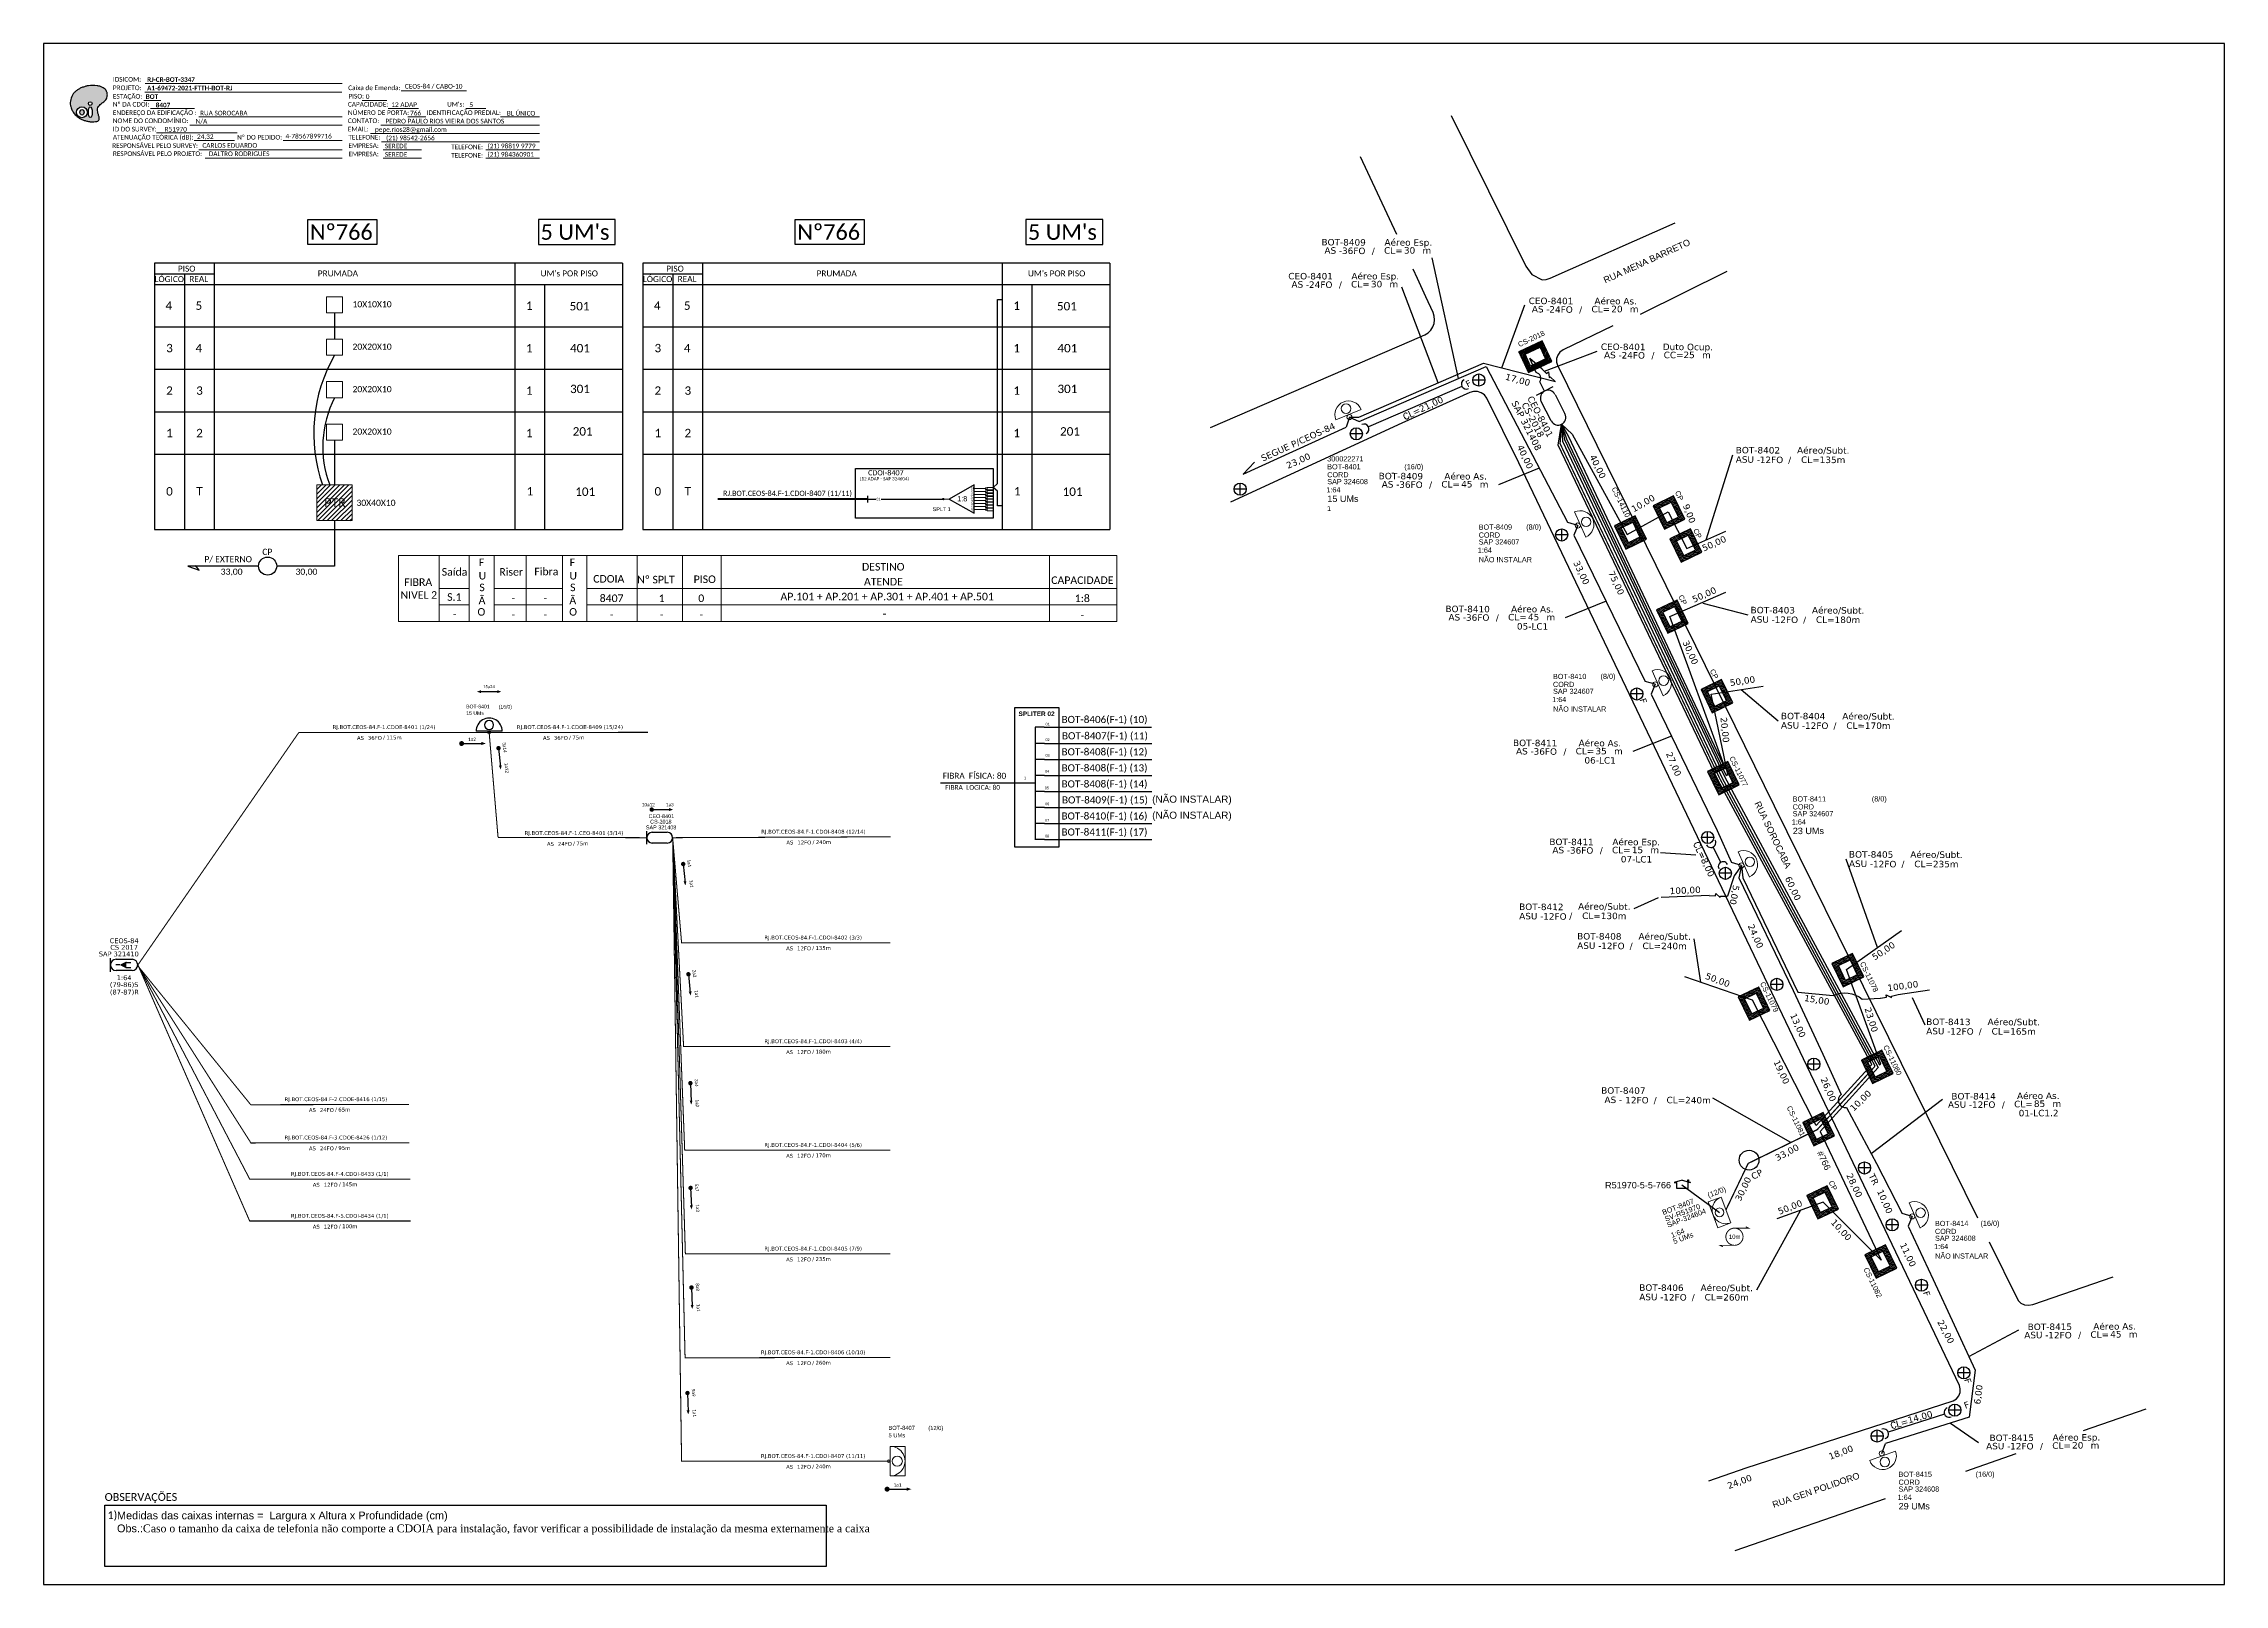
# Model space of a CAD drawing. Header units: metres. Extents: x -1286 to -445, y -500 to 94.
import ezdxf
from ezdxf.enums import TextEntityAlignment as Align

# ---------------------------------------------------------------- set-up
doc = ezdxf.new("R2010")
doc.units = ezdxf.units.M
for name, color, linetype, lineweight in [('(Notas)', 7, 'Continuous', 0), ('10.4-Postes', 1, 'Continuous', 0), ("20.0-LEGENDA DOS CDO'S", 1, 'Continuous', 0), ('20.1-CDO_INTERIOR', 1, 'Continuous', 0), ('20.2-CDO_POSTE', 1, 'Continuous', 5), ('20.6-CORDOALHA_SUPORTE', 7, 'Continuous', 25), ('40.1-ETIQUETAS', 1, 'Continuous', 20), ('_NUMERAÇÃO_', 34, 'Continuous', 0), ('CORDOALHA_SUPORTE', 7, 'Continuous', 25), ('Segmento Logradouro Texto', 238, 'Continuous', 0)]:
    doc.layers.add(name, color=color, linetype=linetype, lineweight=lineweight)
for name, color, linetype in [('10.1-Caixas Subterrâneas', 5, 'Continuous'), ('20.4-CEOS', 1, 'Continuous'), ('20.5-CEO', 1, 'Continuous'), ('CAP a instalar', 1, 'Continuous'), ('DROP DE CLIENTE', 140, 'Continuous'), ('Folga', 1, 'Continuous'), ('label_cabos', 7, 'Continuous'), ('locais', 7, 'Continuous'), ('medidas', 3, 'Continuous'), ('QUADRA', 7, 'Continuous'), ('SETA', 7, 'Continuous'), ('Subida Lateral', 5, 'Continuous')]:
    doc.layers.add(name, color=color, linetype=linetype)
doc.styles.add('ARIAL', font='arial.ttf')
doc.styles.add('DIGICADE', font='arial.ttf')
doc.styles.add('ROMANS', font='romans.shx')
doc.styles.add('siredit', font='verdana.ttf')
doc.styles.add('WMF-Calibri0', font='calibri.ttf')
doc.styles.add('WMF-Calibri1', font='calibrib.ttf')
doc.linetypes.add('FENCELINE1', pattern='A,0.25,-0.1,[133,ltypeshp.shx,S=0.1,R=0,X=-0.1,Y=0],-0.1,1', length=1.45)
doc.dimstyles.new('CC', dxfattribs={"dimtxt": 0.8, "dimasz": 2, "dimexe": 0.18, "dimexo": 0.0625, "dimgap": 0.09, "dimtad": 0, "dimdec": 0, "dimrnd": 1, "dimzin": 0, "dimdsep": 46, "dimtxsty": 'siredit', "dimblk": 'NONE', "dimcen": 0, "dimse1": 1, "dimse2": 1, "dimsd1": 1, "dimsd2": 1, "dimclrt": 7, "dimadec": 0, "dimazin": 0, "dimtfac": 1, "dimtdec": 0, "dimtofl": 0, "dimtmove": 0, "dimatfit": 3, "dimfxl": 0, "dimtolj": 1, "dimtzin": 0, "dimarcsym": 0})

msp = doc.modelspace()

# ---------------------------------------------------------------- texts
at = {"color": 7, "lineweight": 0, "style": 'WMF-Calibri0'}
for s, height, p in [('PROJETO:', 1.793, (-1259.34, 76.26)), ('IDSICOM:', 1.793, (-1259.34, 79.54)), ('Caixa de Emenda:', 1.7927, (-1168.6, 76.26)), ('ESTAÇÃO:', 1.793, (-1259.36, 72.98)), ('Nº DA CDOI:', 1.7927, (-1259.36, 69.91)), ('ENDEREÇO DA EDIFICAÇÃO :', 1.7927, (-1259.36, 66.68)), ('CAPACIDADE:', 1.7927, (-1168.71, 69.91)), ('NÚMERO DE PORTA:', 1.7927, (-1168.71, 66.68)), ('PISO:', 1.793, (-1168.53, 73.03)), ('IDENTIFICAÇÃO PREDIAL:', 1.7927, (-1138.34, 66.68)), ("UM's:", 1.793, (-1130.47, 69.91)), ('ATENUAÇÃO TEÓRICA (dB):', 1.7927, (-1259.36, 57.21)), ('NOME DO CONDOMÍNIO:', 1.7927, (-1259.36, 63.56)), ('ID DO SURVEY:', 1.7927, (-1259.36, 60.33)), ('Nº DO PEDIDO:', 1.7927, (-1211.44, 57.21)), ('CONTATO:', 1.793, (-1168.71, 63.56)), ('EMAIL:', 1.793, (-1168.71, 60.33)), ('TELEFONE:', 1.793, (-1168.53, 57.21)), ('RESPONSÁVEL PELO SURVEY:', 1.7927, (-1259.6, 53.98)), ('RESPONSÁVEL PELO PROJETO:', 1.7927, (-1259.36, 50.87)), ('EMPRESA:', 1.793, (-1168.53, 53.98)), ('EMPRESA:', 1.793, (-1168.53, 50.74)), ('TELEFONE:', 1.793, (-1128.93, 53.47)), ('TELEFONE:', 1.793, (-1128.93, 50.24))]:
    msp.add_text(s, height=height, dxfattribs=at).set_placement(p)
at = {"color": 7}
for s, height, style, p in [('A1-69472-2021-FTTH-BOT-RJ', 1.7927, 'WMF-Calibri1', (-1246.18, 76.17)), ('RJ-CR-BOT-3347', 1.7927, 'WMF-Calibri1', (-1246.14, 79.45)), ('CEOS-84 / CABO-10', 1.7927, 'WMF-Calibri0', (-1146.75, 76.85)), ('BOT', 1.793, 'WMF-Calibri1', (-1246.68, 72.89)), ('RUA SOROCABA', 1.7927, 'WMF-Calibri0', (-1225.73, 66.52)), ('0', 1.79, 'WMF-Calibri0', (-1161.84, 72.88)), ('12 ADAP', 1.793, 'WMF-Calibri0', (-1151.96, 69.79)), ('766', 1.793, 'WMF-Calibri0', (-1144.74, 66.53)), ('5', 1.79, 'WMF-Calibri0', (-1121.85, 69.77)), ('BL ÚNICO', 1.793, 'WMF-Calibri0', (-1107.43, 66.46)), ('R51970', 1.793, 'WMF-Calibri0', (-1239.4, 60.28)), ('N/A', 1.793, 'WMF-Calibri0', (-1227.45, 63.39)), ('24,32', 1.793, 'WMF-Calibri0', (-1226.91, 57.45)), ('4-78567899716', 1.7927, 'WMF-Calibri0', (-1192.78, 57.62)), ('pepe.rios28@gmail.com', 1.7927, 'WMF-Calibri0', (-1158.28, 60.18)), ('PEDRO PAULO RIOS VIEIRA DOS SANTOS', 1.7927, 'WMF-Calibri0', (-1154.25, 63.42)), ('(21) 98542-2656', 1.7927, 'WMF-Calibri0', (-1154, 56.94)), ('CARLOS EDUARDO', 1.7927, 'WMF-Calibri0', (-1224.84, 54.07)), ('DALTRO RODRIGUES', 1.7927, 'WMF-Calibri0', (-1222.35, 50.83)), ('SEREDE', 1.793, 'WMF-Calibri0', (-1154.47, 53.83)), ('SEREDE', 1.793, 'WMF-Calibri0', (-1154.47, 50.59)), ('(21) 98819 9779', 1.7927, 'WMF-Calibri0', (-1114.86, 53.83)), ('(21) 984360901', 1.7927, 'WMF-Calibri0', (-1114.86, 50.59)), ('10X10X10', 2.373, 'WMF-Calibri0', (-1166.94, -7.45)), ('501', 3.24, 'WMF-Calibri0', (-1083.23, -8.64)), ('501', 3.24, 'WMF-Calibri0', (-895.28, -8.64)), ('20X20X10', 2.373, 'WMF-Calibri0', (-1166.94, -23.82)), ('401', 3.24, 'WMF-Calibri0', (-1083.05, -24.83)), ('401', 3.24, 'WMF-Calibri0', (-895.09, -24.83)), ('20X20X10', 2.373, 'WMF-Calibri0', (-1166.94, -40.19)), ('301', 3.24, 'WMF-Calibri0', (-1083.05, -40.53)), ('301', 3.24, 'WMF-Calibri0', (-895.09, -40.53)), ('20X20X10', 2.373, 'WMF-Calibri0', (-1166.94, -56.56)), ('201', 3.24, 'WMF-Calibri0', (-1082.03, -56.92)), ('201', 3.24, 'WMF-Calibri0', (-894.08, -56.92)), ('PTR', 3.433, 'WMF-Calibri0', (-1177.84, -84.48)), ('30X40X10', 2.373, 'WMF-Calibri0', (-1165.43, -84.02)), ('101', 3.24, 'WMF-Calibri0', (-1081.04, -80.17)), ('101', 3.24, 'WMF-Calibri0', (-893.09, -80.17)), ('SPLT 1', 1.5, 'ARIAL', (-943.23, -86.05)), ('CP', 2.373, 'WMF-Calibri0', (-1201.73, -102.92)), ('P/ EXTERNO', 2.373, 'WMF-Calibri0', (-1224.07, -105.75)), ('33,00', 2.373, 'WMF-Calibri0', (-1217.77, -110.57)), ('30,00', 2.373, 'WMF-Calibri0', (-1188.92, -110.57))]:
    msp.add_text(s, height=height, dxfattribs=dict(at, style=style)).set_placement(p)
at = {"color": 7, "style": 'WMF-Calibri1'}
msp.add_text('8407', height=1.793, dxfattribs=at).set_placement((-1240.02, 69.6), align=Align.CENTER)
at = {"color": 0, "style": 'WMF-Calibri0'}
for s, height, p in [('Nº766', 6, (-1183.37, 18.57)), ("5 UM's", 6, (-1094.43, 18.57)), ('Nº766', 6, (-995.42, 18.57)), ("5 UM's", 6, (-906.47, 18.57)), ('     PISO', 2.3, (-1238.35, 6.29)), ('     PISO', 2.3, (-1050.02, 6.29)), ('  LÓGICO', 2.3, (-1244.89, 2.26)), ('    REAL', 2.3, (-1233.13, 2.32)), ('PRUMADA', 2.3, (-1180.32, 4.44)), ("UM's POR PISO", 2.3, (-1094.43, 4.44)), ('  LÓGICO', 2.3, (-1056.57, 2.26)), ('    REAL', 2.3, (-1044.81, 2.32)), ('PRUMADA', 2.3, (-987.99, 4.44)), ("UM's POR PISO", 2.3, (-906.47, 4.44))]:
    msp.add_text(s, height=height, dxfattribs=at).set_placement(p)
at = {"color": 1, "style": 'WMF-Calibri0'}
msp.add_text('(12 ADAP - SAP 324604)', height=1.25, dxfattribs=at).set_placement((-961.8, -74.19), align=Align.CENTER)
for s, p in [('CDOI-8407', (-968.1, -72.26)), ('RJ.BOT.CEOS-84.F-1.CDOI-8407 (11/11)', (-1024.05, -80.17))]:
    msp.add_text(s, height=2, dxfattribs=at).set_placement(p)
at = {"style": 'ARIAL'}
msp.add_text('01', height=1, dxfattribs=at).set_placement((-964.16, -81.41), align=Align.MIDDLE_CENTER)
at = {"color": 7, "linetype": 'Continuous', "lineweight": 0, "style": 'WMF-Calibri0'}
for s, height, p in [('Saída', 2.911, (-1127.6, -109.46)), ('F', 2.91, (-1117.17, -105.79)), ('Riser', 2.911, (-1105.76, -109.45)), ('Fibra', 2.911, (-1092.19, -109.33)), ('F', 2.91, (-1082.16, -105.79)), ('DESTINO', 2.911, (-962.27, -107.48)), ('NIVEL 2', 2.911, (-1141.37, -118.37)), ('FIBRA ', 2.911, (-1141.1, -113.4)), ('S.1', 2.911, (-1127.67, -119.14)), ('S.1', 2.911, (-1127.67, -119.15)), ('U', 2.91, (-1116.84, -110.94)), ('S', 2.91, (-1117, -115.45)), ('U', 2.91, (-1081.83, -110.94)), ('S', 2.91, (-1081.98, -115.45)), ('CDOIA', 2.911, (-1068.12, -112.14)), ('Nº SPLT', 2.911, (-1049.92, -112.43)), ('PISO', 2.911, (-1031.1, -112.3)), ('  AP.101 + AP.201 + AP.301 + AP.401 + AP.501', 2.9106, (-961.79, -118.97)), ('ATENDE', 2.911, (-962.21, -113.23)), ('CAPACIDADE', 2.911, (-885.5, -112.67)), ('-', 2.91, (-1127.54, -125.81)), ('O', 2.91, (-1117.25, -124.88)), ('Ã', 2.91, (-1117.01, -120.46)), ('-', 2.91, (-1104.95, -119.63)), ('-', 2.91, (-1104.95, -125.91)), ('-', 2.91, (-1092.61, -119.63)), ('-', 2.91, (-1092.61, -125.91)), ('Ã', 2.91, (-1081.99, -120.46)), ('O', 2.91, (-1081.87, -124.88)), ('8407', 2.911, (-1067.02, -119.63)), ('-', 2.91, (-1067.02, -125.91)), ('1', 2.91, (-1047.71, -119.63)), ('-', 2.91, (-1047.71, -125.91)), ('0', 2.91, (-1032.46, -119.63)), ('-', 2.91, (-1032.46, -125.91)), ('-', 2.91, (-961.79, -125.62)), ('1:8', 2.911, (-885.5, -119.63)), ('-', 2.91, (-885.5, -126.04))]:
    msp.add_text(s, height=height, dxfattribs=at).set_placement(p, align=Align.MIDDLE_CENTER)
at = {"style": 'ARIAL'}
msp.add_text('#766', height=2.5, rotation=295.40862, dxfattribs=at).set_placement((-599.5, -336.37), align=Align.MIDDLE_CENTER)
for s, height, style, p in [('R51970-5-5-766', 2.5, 'ARIAL', (-683.9, -347.15)), ('OBSERVAÇÕES', 3, 'WMF-Calibri0', (-1262.52, -467.61))]:
    msp.add_text(s, height=height, dxfattribs=dict(style=style)).set_placement(p)
at = {"attachment_point": 5}
for s, insert, char_height, width in [('\\pt13.86778;{\\fCalibri|b0|i0|c0|p34;\\C7;15a24}', (-1114.35, -153.72), 1.1556, 21.5484), ('\\C10;\\fArial|b1|i0|c0|p34;SPLITER 02', (-903.14, -164.18), 1.7753, 16.6219), ('\\C7;\\fArial|b0|i0|;\\H1.0273588255048;01 ', (-898.87, -168.16), 1.7753, 3.5602), ('\\C7;\\fCalibri|b0|i0|c0|p34;BOT-8406(F-1) (10)', (-876.93, -166.65), 2.7432, 39.6551), ('\\C7;\\fCalibri|b0|i0|c0|p34;1a2', (-1120.85, -173.99), 1.3037, 24.3081), ('\\C7;\\fArial|b0|i0|;\\H1.0273588255048;02 ', (-898.92, -174.16), 1.7753, 3.7582), ('{\\fCalibri|b0|i0|c0|p34;\\C1;BOT-8407(F-1) (11)}', (-876.76, -172.94), 2.7432, 39.6551), ('\\C7;\\fArial|b0|i0|;\\H1.0273588255048;03 ', (-898.92, -180.21), 1.7753, 3.456), ('\\C7;\\fCalibri|b0|i0|c0|p34;BOT-8408(F-1) (12)', (-876.94, -179.12), 2.7432, 39.6551), ('\\C7;\\fCalibri|b0|i0|c0|p34;BOT-8408(F-1) (13)', (-876.93, -185.32), 2.7432, 39.6551), ('\\C7;\\fCalibri|b0|i0|c0|p34;FIBRA  FÍSICA: 80', (-927.09, -188.08), 2.2859, 34.56), ('\\C7;\\fCalibri|b0|i0|c0|p34;FIBRA  LOGICA: 80', (-927.79, -192.57), 1.8289, 34.56), ('\\C7;\\fArial|b0|i0|;\\H1.0273588255048;1', (-907.55, -188.9), 1.7753, 1.7584), ('\\C7;\\fArial|b0|i0|;\\H1.0273588255048;05 ', (-899.2, -192.76), 1.7753, 4.6222), ('\\C7;\\fArial|b0|i0|;\\H1.0273588255048;04 ', (-899.07, -186.35), 1.7753, 3.7582), ('\\C7;\\fCalibri|b0|i0|c0|p34;BOT-8408(F-1) (14)', (-876.94, -191.5), 2.7432, 39.6551), ('\\C7;\\fCalibri|b0|i0|c0|p34;10a12', (-1052.87, -199.2), 1.2746, 21.5484), ('\\C7;\\fCalibri|b0|i0|c0|p34;1a3', (-1044.57, -199.2), 1.2746, 21.5484), ('\\C7;\\fArial|b0|i0|;\\H1.0273588255048;06 ', (-899.07, -198.9), 1.7753, 3.7582), ('\\C7;\\fCalibri|b0|i0|c0|p34;BOT-8410(F-1) (16)', (-876.95, -203.86), 2.7432, 39.6551), ('\\C7;\\fCalibri|b0|i0|c0|p34;BOT-8409(F-1) (15)', (-876.76, -197.67), 2.7432, 39.6551), ('\\C7;\\fArial|b0|i0|;\\H1.0273588255048;07 ', (-899.07, -205.26), 1.7753, 3.7582), ('\\C7;\\fCalibri|b0|i0|c0|p34;BOT-8411(F-1) (17)', (-876.95, -210.04), 2.7432, 39.6551), ('\\C7;\\fArial|b0|i0|;\\H1.0273588255048;08 ', (-899.07, -211.31), 1.7753, 3.7582), ('\\C7;\\fCalibri|b0|i0|c0|p34;1a1', (-956.77, -461.46), 1.3037, 24.3081)]:
    msp.add_mtext(s, dxfattribs=dict(at, insert=insert, char_height=char_height, width=width))
at = {"char_height": 1.2746, "width": 21.5484, "attachment_point": 5}
for s, insert, rotation in [('\\C7;\\fCalibri|b0|i0|c0|p34;3a14', (-1108.31, -177.14), 275.75394), ('\\C7;\\fCalibri|b0|i0|c0|p34;1a12', (-1107.49, -185.01), 275.75394), ('\\C7;\\fCalibri|b0|i0|c0|p34;1a1', (-1037.07, -221.8), 275.75394), ('\\C7;\\fCalibri|b0|i0|c0|p34;1a1', (-1036.25, -229.67), 275.75394), ('\\C7;\\fCalibri|b0|i0|c0|p34;2a2', (-1035.07, -264.29), 275.75394), ('\\C7;\\fCalibri|b0|i0|c0|p34;1a1', (-1034.25, -272.16), 275.75394), ('\\C7;\\fCalibri|b0|i0|c0|p34;3a4', (-1034.29, -306.43), 272.24147), ('\\C7;\\fCalibri|b0|i0|c0|p34;1a2', (-1033.95, -314.33), 272.24147), ('\\C7;\\fCalibri|b0|i0|c0|p34;5a7', (-1034.2, -346.82), 272.24147), ('\\C7;\\fCalibri|b0|i0|c0|p34;1a3', (-1033.87, -354.73), 272.24147), ('\\C7;\\fCalibri|b0|i0|c0|p34;8a8', (-1033.89, -385.21), 272.24147), ('\\C7;\\fCalibri|b0|i0|c0|p34;1a1', (-1033.56, -393.12), 272.24147), ('\\C7;\\fCalibri|b0|i0|c0|p34;9a9', (-1035.43, -425.89), 272.24147), ('\\C7;\\fCalibri|b0|i0|c0|p34;1a1', (-1035.09, -433.8), 272.24147)]:
    msp.add_mtext(s, dxfattribs=dict(at, insert=insert, rotation=rotation))
for s, insert, char_height, width, attachment_point, style in [('(NÃO INSTALAR)', (-843.23, -197.49), 2.7432, 39.6551, 5, 'ARIAL'), ('(NÃO INSTALAR)', (-843.23, -203.68), 2.7432, 39.6551, 5, 'ARIAL'), ('1)', (-1261.44, -471.63), 3, 277.1819, 1, 'WMF-Calibri0'), ('Medidas das caixas internas =  Largura x Altura x Profundidade (cm)\\PObs.:{\\fTimes New Roman|b0|i0|c0|p16;Caso o tamanho da caixa de telefonia não comporte a CDOIA para instalação, favor verificar a possibilidade de instalação da mesma externamente a caixa}', (-1257.77, -471.72), 3, 277.1819, 1, 'ARIAL')]:
    msp.add_mtext(s, dxfattribs=dict(insert=insert, char_height=char_height, width=width, attachment_point=attachment_point, style=style))
at = {"color": 7, "style": 'WMF-Calibri0'}
for tag, flags, p in [('4', 4, (-1237.77, -6.81)), ('5', 4, (-1226.2, -6.81)), ('1', 4, (-1098.75, -6.82)), ('4', 4, (-1049.44, -6.81)), ('5', 4, (-1037.87, -6.81)), ('1', 4, (-910.79, -6.82)), ('3', 4, (-1237.53, -23.19)), ('4', 4, (-1226.2, -23.19)), ('1', 4, (-1098.75, -23.2)), ('3', 4, (-1049.2, -23.19)), ('4', 4, (-1037.87, -23.19)), ('1', 4, (-910.79, -23.2)), ('2', 4, (-1237.53, -39.56)), ('3', 4, (-1225.95, -39.56)), ('1', 4, (-1098.75, -39.57)), ('2', 4, (-1049.2, -39.56)), ('3', 4, (-1037.63, -39.56)), ('1', 4, (-910.79, -39.57)), ('1', 4, (-1237.53, -55.93)), ('2', 4, (-1225.95, -55.93)), ('1', 4, (-1098.75, -55.94)), ('1', 4, (-1049.2, -55.93)), ('2', 4, (-1037.63, -55.93)), ('1', 4, (-910.79, -55.94)), ('0', 4, (-1237.53, -78.4)), ('T', 12, (-1225.95, -78.36)), ('1', 4, (-1098.54, -78.37)), ('0', 4, (-1049.2, -78.4)), ('T', 12, (-1037.63, -78.36)), ('1', 4, (-910.58, -78.37))]:
    msp.add_attdef(tag, text='XX', height=3.24, dxfattribs=dict(at, flags=flags)).set_placement(p, align=Align.MIDDLE_CENTER)
at = {"layer": '10.1-Caixas Subterrâneas', "color": 30, "style": 'ARIAL'}
for s, rotation, p in [('CS-2018', 25.3919, (-716.9, -22.83)), ('CS-14110', 295.80115, (-681.42, -77.36)), ('CP', 295.80115, (-657.01, -78.77)), ('CP', 295.80115, (-650, -93.32)), ('CP', 295.80115, (-655.7, -118.92)), ('CP', 295.80115, (-643.58, -147.52)), ('CS-11077', 295.80115, (-636.04, -181.16)), ('CS-11078', 295.80115, (-585.68, -260.36)), ('CS-11079', 295.80115, (-624.19, -268.11)), ('CS-11080', 295.80115, (-576.68, -292.49)), ('CS-11081', 295.80115, (-613.91, -315.95)), ('CP', 295.80115, (-597.76, -344.71)), ('CS-11082', 295.80115, (-584.29, -378.24))]:
    msp.add_text(s, height=2, rotation=rotation, dxfattribs=at).set_placement(p)
at = {"layer": '10.4-Postes', "lineweight": 0, "style": 'siredit'}
for s, rotation, p in [('F', 27.08617, (-736.91, -38.41)), ('F', 288.84485, (-670.64, -158.67)), ('TR', 295.44618, (-582.35, -342.16)), ('F', 288.84485, (-561.37, -387.23)), ('F', 288.84485, (-545.49, -420.83)), ('F', 20.64157, (-544.96, -432.15))]:
    msp.add_text(s, height=2.5, rotation=rotation, dxfattribs=at).set_placement(p)
at = {"layer": "20.0-LEGENDA DOS CDO'S", "color": 7}
for s, height, style, p in [('300022271', 2, 'ARIAL', (-791.06, -66.89)), ('SAP 324608', 2, 'ARIAL', (-791.05, -75.67)), ('CORD', 2, 'ARIAL', (-791.05, -73.01)), ('BOT-8401', 2, 'ARIAL', (-791.06, -69.95)), ('1:64', 2, 'ARIAL', (-791.39, -78.82)), ('1', 2, 'DIGICADE', (-791.12, -86)), ('15 UMs', 2.5, 'ARIAL', (-791.01, -82.53)), ('BOT-8401', 1.404, 'ARIAL', (-1123.12, -162.08)), ('15 UMs', 1.404, 'ARIAL', (-1123.07, -164.61)), ('SAP 324607', 2, 'ARIAL', (-611.55, -203.71)), ('CORD', 2, 'ARIAL', (-611.55, -201.06)), ('BOT-8411', 2, 'ARIAL', (-611.56, -198)), ('1:64', 2, 'ARIAL', (-611.89, -206.86)), ('23 UMs', 2.5, 'ARIAL', (-611.51, -210.57)), ('SAP 324608', 2, 'ARIAL', (-570.73, -464.07)), ('CORD', 2, 'ARIAL', (-570.73, -461.42)), ('BOT-8415', 2, 'ARIAL', (-570.74, -458.36)), ('1:64', 2, 'ARIAL', (-571.07, -467.23)), ('29 UMs', 2.5, 'ARIAL', (-570.69, -470.93))]:
    msp.add_text(s, height=height, rotation=0.11799, dxfattribs=dict(at, style=style)).set_placement(p)
at = {"layer": "20.0-LEGENDA DOS CDO'S", "color": 7, "style": 'ARIAL'}
for s, height, p in [('(16/0)', 2, (-757.66, -69.91)), ('       (16/0)', 1.404, (-1109.91, -162.15)), ('(8/0)', 2, (-578.16, -197.96)), ('(16/0)', 2, (-537.34, -458.32))]:
    msp.add_text(s, height=height, rotation=0.11799, dxfattribs=at).set_placement(p, align=Align.CENTER)
at = {"layer": "20.0-LEGENDA DOS CDO'S", "color": 252, "style": 'ARIAL'}
for s, p in [('BOT-8409', (-732.65, -93.2)), ('1:64', (-732.98, -102.07)), ('SAP 324607', (-732.64, -98.92)), ('CORD', (-732.64, -96.26)), ('NÃO INSTALAR', (-732.6, -105.78)), ('BOT-8410', (-703.98, -150.79)), ('1:64', (-704.31, -159.66)), ('SAP 324607', (-703.97, -156.5)), ('CORD', (-703.98, -153.85)), ('NÃO INSTALAR', (-703.93, -163.36)), ('BOT-8414', (-556.67, -361.67)), ('1:64', (-557, -370.54)), ('CORD', (-556.67, -364.73)), ('SAP 324608', (-556.66, -367.38)), ('NÃO INSTALAR', (-556.62, -374.24))]:
    msp.add_text(s, height=2, rotation=0.11799, dxfattribs=at).set_placement(p)
for s, p in [('     (8/0)', (-713.38, -93.16)), ('     (8/0)', (-684.71, -150.75)), ('     (16/0)', (-537.4, -361.63))]:
    msp.add_text(s, height=2, rotation=0.11799, dxfattribs=at).set_placement(p, align=Align.CENTER)
at = {"layer": "20.0-LEGENDA DOS CDO'S", "color": 5, "style": 'ARIAL'}
for s, p in [('SAP 321408', (-1053.79, -208.73)), ('CEO-8401', (-1052.76, -204.39)), ('CS-2018', (-1052.15, -206.51))]:
    msp.add_text(s, height=1.494, rotation=0.11799, dxfattribs=at).set_placement(p)
at = {"layer": "20.0-LEGENDA DOS CDO'S", "color": 1, "style": 'ARIAL'}
for s, height, rotation, p in [('BOT-8407', 2, 20.82265, (-661.43, -357.44)), ('SV-R51970', 2, 20.82265, (-660.45, -359.99)), ('SAP-324604', 2, 20.82265, (-659.58, -362.3)), ('1:64', 2, 20.82265, (-658.09, -366.26)), ('5 UMs', 2, 20.82265, (-657.19, -368.63)), ('5 UMs', 1.584, 0.11799, (-960.22, -443.13)), ('BOT-8407', 1.584, 0.11799, (-960.28, -440.27))]:
    msp.add_text(s, height=height, rotation=rotation, dxfattribs=at).set_placement(p)
for s, height, rotation, p in [('        (12/0)', 2, 20.82265, (-643.41, -350.59)), ('           (12/0)', 1.5838, 0.11799, (-945.38, -440.35))]:
    msp.add_text(s, height=height, rotation=rotation, dxfattribs=at).set_placement(p, align=Align.CENTER)
at = {"layer": '20.4-CEOS', "color": 5, "style": 'siredit'}
msp.add_text('CEO-8401', height=2.524, rotation=297.24393, dxfattribs=at).set_placement((-707.76, -49.02), align=Align.TOP_CENTER)
at = {"layer": '20.5-CEO', "color": 5, "style": 'siredit'}
for s, p in [('SAP 321408', (-713.03, -52.5)), ('CS-2018', (-710.6, -50.26))]:
    msp.add_text(s, height=2.534, rotation=297.24393, dxfattribs=at).set_placement(p, align=Align.TOP_CENTER)
at = {"layer": '20.6-CORDOALHA_SUPORTE', "color": 0, "style": 'siredit'}
for s, rotation, p in [('21,00', 24.94317, (-754.89, -48.03)), ('8,00', 294.84311, (-647.04, -220.43)), ('14,00', 15.58988, (-566.81, -437.79))]:
    msp.add_text(s, height=2.5, rotation=rotation, dxfattribs=at).set_placement(p)
at = {"layer": '20.6-CORDOALHA_SUPORTE', "color": 0, "style": 'ROMANS'}
for rotation, p in [(25.25316, (-754.89, -48.03)), (295.1531, (-647.04, -220.43)), (15.89987, (-566.81, -438.05))]:
    msp.add_text('CL=', height=2.5, rotation=rotation, dxfattribs=at).set_placement(p, align=Align.RIGHT)
at = {"layer": '40.1-ETIQUETAS', "color": 7, "style": 'siredit'}
for s, p in [('RJ.BOT.CEOS-84.F-1.CDOE-8401 (1/24)', (-1154.8, -169.3)), ('RJ.BOT.CEOS-84.F-1.CDOE-8409 (15/24)', (-1083.08, -169.3)), ('RJ.BOT.CEOS-84.F-1.CEO-8401 (3/14)', (-1081.54, -210.15)), ('RJ.BOT.CEOS-84.F-1.CDOI-8408 (12/14)', (-989.2, -209.63)), ('RJ.BOT.CEOS-84.F-1.CDOI-8402 (3/3)', (-989.3, -250.44)), ('RJ.BOT.CEOS-84.F-1.CDOI-8403 (4/4)', (-989.3, -290.42)), ('RJ.BOT.CEOS-84.F-2.CDOE-8416 (1/15)', (-1173.33, -312.77)), ('RJ.BOT.CEOS-84.F-3.CDOE-8426 (1/12)', (-1173.33, -327.54)), ('RJ.BOT.CEOS-84.F-1.CDOI-8404 (5/6)', (-989.3, -330.39)), ('RJ.BOT.CEOS-84.F-4.CDOI-8433 (1/1)', (-1171.85, -341.57)), ('RJ.BOT.CEOS-84.F-5.CDOI-8434 (1/1)', (-1171.85, -357.74)), ('RJ.BOT.CEOS-84.F-1.CDOI-8405 (7/9)', (-989.3, -370.37)), ('RJ.BOT.CEOS-84.F-1.CDOI-8406 (10/10)', (-989.3, -410.35))]:
    msp.add_text(s, height=1.4867, dxfattribs=at).set_placement(p, align=Align.MIDDLE_CENTER)
for s, height, p in [('AS', 1.487, (-1162.53, -173.48)), ('36FO', 1.487, (-1155.61, -173.46)), ('/', 1.49, (-1154.44, -173.32)), ('AS', 1.487, (-1090.81, -173.48)), ('36FO', 1.487, (-1083.89, -173.46)), ('/', 1.49, (-1082.72, -173.32)), ('AS', 1.487, (-1089.26, -214.33)), ('24FO', 1.487, (-1082.34, -214.31)), ('/', 1.49, (-1081.17, -214.17)), ('AS', 1.487, (-996.93, -213.81)), ('12FO', 1.487, (-990.01, -213.79)), ('/', 1.49, (-988.83, -213.65)), ('AS', 1.487, (-997.03, -254.62)), ('12FO', 1.487, (-990.11, -254.6)), ('/', 1.49, (-988.94, -254.47)), ('AS', 1.487, (-997.03, -294.6)), ('12FO', 1.487, (-990.11, -294.58)), ('/', 1.49, (-988.94, -294.44)), ('AS', 1.487, (-1181.06, -316.95)), ('24FO', 1.487, (-1174.14, -316.93)), ('/', 1.49, (-1172.96, -316.79)), ('AS', 1.487, (-1181.06, -331.72)), ('24FO', 1.487, (-1174.14, -331.7)), ('/', 1.49, (-1172.96, -331.56)), ('AS', 1.487, (-997.03, -334.58)), ('12FO', 1.487, (-990.11, -334.55)), ('/', 1.49, (-988.94, -334.42)), ('AS', 1.487, (-1179.58, -345.75)), ('12FO', 1.487, (-1172.66, -345.73)), ('/', 1.49, (-1171.49, -345.59)), ('AS', 1.487, (-1179.58, -361.92)), ('12FO', 1.487, (-1172.66, -361.9)), ('/', 1.49, (-1171.49, -361.76)), ('AS', 1.487, (-997.03, -374.55)), ('12FO', 1.487, (-990.11, -374.53)), ('/', 1.49, (-988.94, -374.39)), ('AS', 1.487, (-997.03, -414.53)), ('12FO', 1.487, (-990.11, -414.51)), ('/', 1.49, (-988.94, -414.37))]:
    msp.add_text(s, height=height, dxfattribs=at).set_placement(p, align=Align.MIDDLE_RIGHT)
for s, p in [('115m', (-1153.88, -173.32)), ('75m', (-1082.16, -173.32)), ('75m', (-1080.61, -214.17)), ('240m', (-988.28, -213.65)), ('135m', (-988.38, -254.47)), ('180m', (-988.38, -294.44)), ('65m', (-1172.41, -316.79)), ('95m', (-1172.41, -331.56)), ('170m', (-988.38, -334.42)), ('145m', (-1170.93, -345.59)), ('100m', (-1170.93, -361.76)), ('235m', (-988.38, -374.39)), ('260m', (-988.38, -414.37))]:
    msp.add_text(s, height=1.487, dxfattribs=at).set_placement(p, align=Align.MIDDLE_LEFT)
at = {"layer": '40.1-ETIQUETAS', "color": 1, "style": 'siredit'}
msp.add_text('RJ.BOT.CEOS-84.F-1.CDOI-8407 (11/11)', height=1.4867, dxfattribs=at).set_placement((-989.3, -450.32), align=Align.MIDDLE_CENTER)
for s, height, p in [('AS', 1.487, (-997.03, -454.5)), ('12FO', 1.487, (-990.11, -454.48)), ('/', 1.49, (-988.94, -454.34))]:
    msp.add_text(s, height=height, dxfattribs=at).set_placement(p, align=Align.MIDDLE_RIGHT)
msp.add_text('240m', height=1.487, dxfattribs=at).set_placement((-988.38, -454.34), align=Align.MIDDLE_LEFT)
at = {"layer": 'label_cabos', "color": 0, "style": 'siredit'}
for s, p in [('BOT-8409', (-784.72, 17.61)), ('Aéreo Esp.', (-759.78, 17.56)), ('AS - ', (-788.15, 14.44)), ('36FO', (-780.84, 14.32)), ('/', (-773.27, 14.32)), ('CL=', (-765.53, 14.45)), ('m', (-752.64, 14.45)), ('CEO-8401', (-676.91, -22.7)), ('AS - ', (-680.33, -25.86)), ('24FO', (-673.03, -25.98)), ('/', (-665.45, -25.98)), ('Duto Ocup.', (-651.97, -22.74)), ('CC=', (-657.47, -25.85)), ('m', (-644.83, -25.85)), ('ASU -', (-628.83, -66.13)), ('BOT-8402', (-624.96, -62.55)), (' 12FO', (-620.27, -66.25)), ('/', (-612.7, -66.25)), ('Aéreo/Subt.', (-599.77, -62.61)), ('CL=135m', (-599.78, -66.25)), ('BOT-8409', (-762.64, -72.54)), ('AS - ', (-766.07, -75.71)), ('36FO', (-758.76, -75.83)), ('/', (-751.19, -75.83)), ('CL=', (-743.45, -75.7)), ('Aéreo As.', (-737.7, -72.59)), ('m', (-730.56, -75.7)), ('BOT-8410', (-736.9, -123.78)), ('AS - ', (-740.33, -126.95)), ('36FO', (-733.02, -127.07)), ('/', (-725.45, -127.07)), ('CL=', (-717.71, -126.93)), ('Aéreo As.', (-711.96, -123.82)), ('BOT-8403', (-619.22, -124.22)), ('Aéreo/Subt.', (-594.02, -124.28)), ('05-LC1', (-711.86, -130.47)), ('m', (-704.82, -126.93)), ('ASU -', (-623.08, -127.8)), (' 12FO', (-614.52, -127.92)), ('/', (-606.95, -127.92)), ('CL=180m', (-594.04, -127.92)), ('ASU -', (-611.39, -168.64)), ('BOT-8404', (-607.52, -165.06)), (' 12FO', (-602.83, -168.75)), ('/', (-595.26, -168.75)), ('Aéreo/Subt.', (-582.33, -165.12)), ('CL=170m', (-582.34, -168.75)), ('BOT-8411', (-710.85, -175.43)), ('Aéreo As.', (-685.91, -175.48)), ('AS - ', (-714.27, -178.6)), ('36FO', (-706.96, -178.72)), ('/', (-699.39, -178.72)), ('CL=', (-691.66, -178.58)), ('06-LC1', (-685.81, -182.12)), ('m', (-678.77, -178.58)), ('BOT-8411', (-696.83, -213.56)), ('AS - ', (-700.25, -216.73)), ('36FO', (-692.94, -216.84)), ('/', (-685.37, -216.84)), ('Aéreo Esp.', (-671.89, -213.6)), ('CL=', (-677.63, -216.71)), ('m', (-664.75, -216.71)), ('BOT-8405', (-581.3, -218.4)), ('Aéreo/Subt.', (-556.11, -218.46)), ('07-LC1', (-671.79, -220.25)), ('ASU -', (-585.17, -221.98)), (' 12FO', (-576.61, -222.1)), ('/', (-569.04, -222.1)), ('CL=235m', (-556.12, -222.1)), ('ASU -', (-712.34, -242.18)), ('BOT-8412', (-708.48, -238.6)), (' 12FO', (-703.79, -242.3)), ('/', (-697.13, -242.08)), ('Aéreo/Subt.', (-684.2, -238.45)), ('CL=130m', (-684.21, -242.08)), ('ASU -', (-689.98, -253.55)), ('BOT-8408', (-686.12, -249.97)), ('Aéreo/Subt.', (-660.92, -250.03)), (' 12FO', (-681.43, -253.67)), ('/', (-673.85, -253.67)), ('CL=240m', (-660.94, -253.67)), ('ASU -', (-555.37, -286.51)), ('BOT-8413', (-551.5, -282.93)), (' 12FO', (-546.81, -286.62)), ('/', (-539.24, -286.62)), ('Aéreo/Subt.', (-526.31, -282.99)), ('CL=165m', (-526.32, -286.62)), ('BOT-8407', (-676.85, -309.42)), ('AS -', (-680.71, -313)), (' 12FO', (-672.15, -313.12)), ('/', (-664.58, -313.12)), ('CL=240m', (-651.67, -313.12)), ('BOT-8406', (-662.17, -385.43)), ('Aéreo/Subt.', (-636.98, -385.49)), ('ASU -', (-666.04, -389.01)), (' 12FO', (-657.48, -389.13)), ('/', (-649.91, -389.13)), ('CL=260m', (-636.99, -389.13))]:
    msp.add_text(s, height=2.5, rotation=359.69001, dxfattribs=at).set_placement(p, align=Align.MIDDLE_CENTER)
for s, p in [('30', (-761.48, 13.26)), ('25', (-653.67, -27.04)), ('45', (-739.4, -76.89)), ('45', (-713.66, -128.12)), ('35', (-687.61, -179.78)), ('15', (-673.59, -217.9))]:
    msp.add_text(s, height=2.5, rotation=359.69001, dxfattribs=at).set_placement(p)
at = {"layer": 'label_cabos', "style": 'siredit'}
for s, rotation, p in [('CEO-8401', 359.82157, (-797.46, 4.54)), ('AS - ', 359.82157, (-800.87, 1.36)), ('24FO', 359.82157, (-793.56, 1.26)), ('/', 359.82157, (-785.99, 1.28)), ('Aéreo Esp.', 359.82157, (-772.52, 4.55)), ('CL=', 359.82157, (-778.26, 1.43)), ('m', 359.82157, (-765.37, 1.46)), ('CEO-8401', 359.69001, (-704.75, -5.01)), ('AS - ', 359.69001, (-708.17, -8.18)), ('24FO', 359.69001, (-700.87, -8.3)), ('/', 359.69001, (-693.3, -8.3)), ('CL=', 359.69001, (-685.56, -8.17)), ('Aéreo As.', 359.69001, (-679.81, -5.06)), ('m', 359.69001, (-672.67, -8.17)), ('BOT-8414', 0.15347, (-541.8, -311.61)), ('Aéreo As.', 0.15347, (-516.86, -311.45)), ('ASU - ', 0.15347, (-546.45, -314.81)), ('12FO', 0.15347, (-537.89, -314.86)), ('/', 0.15347, (-530.32, -314.8)), ('CL=', 0.15347, (-522.58, -314.61)), ('01-LC1.2', 0.15347, (-516.71, -318.1)), ('m', 0.15347, (-509.7, -314.5)), ('ASU - ', 0.15347, (-517.02, -403.69)), ('BOT-8415', 0.15347, (-512.37, -400.49)), ('12FO', 0.15347, (-508.46, -403.74)), ('/', 0.15347, (-500.89, -403.68)), ('CL=', 0.15347, (-493.15, -403.48)), ('Aéreo As.', 0.15347, (-487.43, -400.33)), ('m', 0.15347, (-480.26, -403.38)), ('ASU - ', 0.15347, (-531.73, -446.5)), ('BOT-8415', 0.15347, (-527.08, -443.29)), ('12FO', 0.15347, (-523.17, -446.55)), ('/', 0.15347, (-515.6, -446.49)), ('Aéreo Esp.', 0.15347, (-502.14, -443.14)), ('CL=', 0.15347, (-507.86, -446.29)), ('m', 0.15347, (-494.98, -446.19))]:
    msp.add_text(s, height=2.5, rotation=rotation, dxfattribs=at).set_placement(p, align=Align.MIDDLE_CENTER)
for s, rotation, p in [('30', 359.82157, (-774.2, 0.25)), ('20', 359.69001, (-681.51, -9.36)), ('85', 0.15347, (-518.53, -315.76)), ('45', 0.15347, (-489.09, -404.64)), ('20', 0.15347, (-503.8, -447.45))]:
    msp.add_text(s, height=2.5, rotation=rotation, dxfattribs=at).set_placement(p)
at = {"layer": 'medidas', "style": 'siredit'}
for s, rotation, p in [('17,00', 344.91927, (-722.62, -35.3)), ('23,00', 24.24175, (-806.17, -69.78)), ('40,00', 295.4802, (-717.95, -61.2)), ('40,00', 295.8411, (-689.95, -64.98)), ('10,00', 30.42293, (-672.83, -86.57)), ('9,00', 291.28129, (-653.94, -83.88)), ('50,00', 24.08274, (-645.83, -101.65)), ('33,00', 295.4802, (-696.24, -105.87)), ('75,00', 295.39924, (-682.79, -109.82)), ('50,00', 24.08274, (-649.65, -121.39)), ('30,00', 293.83352, (-654.09, -136.55)), ('50,00', 8.35799, (-635.59, -153.47)), ('20,00', 276.02822, (-639.43, -165.63)), ('27,00', 292.94059, (-660.47, -179.52)), ('60,00', 295.04735, (-614.6, -227.57)), ('100,00', 2.56502, (-658.95, -233.75)), ('5,00', 259.17995, (-634.48, -230.05)), ('24,00', 293.8209, (-628.95, -245.92)), ('50,00', 33.53152, (-579.93, -259.32)), ('50,00', 339.40243, (-645.51, -266.23)), ('100,00', 7.75944, (-574.85, -271.14)), ('15,00', 350.65422, (-607.27, -274.86)), ('23,00', 287.49597, (-583.88, -277.81)), ('13,00', 293.8209, (-612.61, -280.32)), ('19,00', 295.04735, (-619.02, -298.37)), ('26,00', 293.8209, (-600.87, -305.01)), ('10,00', 44.14316, (-588.03, -317.62)), ('33,00', 27.90523, (-617.49, -336.69)), ('28,00', 295.04735, (-590.95, -342.06)), ('50,00', 21.19539, (-616.69, -357.32)), ('10,00', 293.8209, (-579.1, -348.2)), ('10,00', 313.06895, (-597.05, -360.41)), ('11,00', 295.4802, (-570.29, -368.85)), ('22,00', 298.02262, (-555.88, -398.66)), ('6,00', 82.8337, (-539.21, -430.56)), ('18,00', 20.49583, (-597.12, -451.8)), ('24,00', 20.49583, (-636.19, -463.1))]:
    msp.add_text(s, height=2.5, rotation=rotation, dxfattribs=at).set_placement(p)
at = {"layer": 'medidas', "color": 7, "style": 'siredit'}
msp.add_text('SEGUE P/CEOS-84', height=2.5, rotation=24.56136, dxfattribs=at).set_placement((-802.31, -59.4), align=Align.MIDDLE_CENTER)
at = {"layer": 'medidas', "style": 'siredit'}
msp.add_text('30,00', height=2.5, rotation=64.41463, dxfattribs=at).set_placement((-630.65, -347.35), align=Align.MIDDLE_CENTER)
at = {"layer": 'medidas', "color": 5, "style": 'siredit'}
msp.add_text('CP', height=2.5, rotation=27.90523, dxfattribs=at).set_placement((-626.74, -343.87))
at = {"layer": 'Segmento Logradouro Texto', "color": 5, "linetype": 'Continuous', "char_height": 2.5, "attachment_point": 1, "style": 'DIGICADE'}
for s, insert, width, rotation in [('\\fArial|b0|i0|c0|p34;\\W1.0000000000;\\T1.0000000000;\\o\\lRUA MENA BARRETO', (-684.84, 3.99), 36.9833, 24.45639), ('\\fArial|b0|i0|c0|p34;\\W1.0000000000;\\T1.0000000000;\\o\\lRUA SOROCABA', (-624.11, -197.57), 28.8455, 295.54716), ('\\fArial|b0|i0|c0|p34;\\W1.0000000000;\\T1.0000000000;\\o\\lRUA GEN POLIDORO', (-619.69, -467.99), 36.0147, 18.92033)]:
    msp.add_mtext(s, dxfattribs=dict(at, insert=insert, width=width, rotation=rotation))

# ---------------------------------------------------------------- blocks, each defined once
blk = doc.blocks.new('OI')
h = blk.add_hatch(color=40)
edge = h.paths.add_edge_path()
edge.add_spline(control_points=[(4.35, -0.67), (3.92, -0.99), (3.26, -1.5), (2.81, -2.59), (2.9, -3.5), (3.06, -4.27), (3.31, -4.85), (3.37, -5.39), (3.4, -5.88), (3.2, -6.4), (2.54, -6.61), (1.65, -6.63), (0.55, -6.67), (-0.56, -6.42), (-1.61, -6.14), (-2.77, -5.61), (-3.92, -4.77), (-4.89, -3.7), (-5.34, -2.65), (-5.6, -1.94), (-5.85, -0.96), (-5.71, 0.47), (-5.1, 2.02), (-4.14, 3.02), (-3.3, 3.61), (-2.37, 4.16), (-1.36, 4.44), (-0.56, 4.7), (0.79, 4.85), (2.24, 4.97), (3.79, 4.57), (4.67, 4.21), (5.44, 3.65), (5.76, 2.99), (6.03, 2.21), (6.01, 1.46), (5.72, 0.64), (5.31, 0.08), (4.88, -0.38), (4.51, -0.55), (4.35, -0.67)], knot_values=[0, 0, 0, 0, 1.60434, 2.417191, 3.427595, 4.282808, 4.776746, 5.304182, 5.888771, 6.258406, 6.858137, 7.79129, 8.986195, 10.124242, 11.187857, 12.242908, 13.953784, 15.414161, 16.515391, 17.349188, 17.675853, 19.552021, 21.515531, 22.568638, 23.63245, 24.621084, 25.782718, 26.745347, 27.142653, 29.870543, 31.004649, 31.921532, 32.709589, 33.801391, 34.042471, 35.192333, 35.971461, 36.628871, 37.254359, 37.836911, 37.836911, 37.836911, 37.836911], degree=3, periodic=0)
h.paths.add_polyline_path([(1.13, -0.87, -1), (-0.04, -0.87, -1)], flags=16)
edge = h.paths.add_edge_path(flags=16)
edge.add_ellipse((0.56, -3.59), major_axis=(-0.02, 1.71), ratio=0.361305, start_angle=0, end_angle=360)
h.paths.add_polyline_path([(-0.36, -3.62, -1), (-3.8, -3.62, -1)], flags=16)
edge = h.paths.add_edge_path(flags=0)
edge.add_ellipse((-2.08, -3.62), major_axis=(0, 0.885), ratio=0.758294, start_angle=0, end_angle=360)
at = {"color": 40}
for centre, radius in [((-2.08, -3.62), 1.72), ((0.54, -0.87), 0.587)]:
    blk.add_circle(centre, radius, dxfattribs=at)
blk.add_ellipse((-2.08, -3.62), major_axis=(0, 0.885), ratio=0.758294, start_param=-3.141592653589792, end_param=3.141592653589792, dxfattribs=at)
blk.add_ellipse((0.56, -3.59), major_axis=(-0.02, 1.71), ratio=0.361305, dxfattribs=at)
at = {"color": 40, "start_tangent": (-0.800898, -0.598801), "end_tangent": (-0.800898, -0.598801)}
blk.add_spline([(4.35, -0.67), (3.2, -1.78), (2.9, -2.54), (2.92, -3.55), (3.12, -4.38), (3.28, -4.85), (3.37, -5.37), (3.35, -5.95), (3.2, -6.29), (2.66, -6.55), (1.73, -6.63), (0.54, -6.62), (-0.58, -6.41), (-1.6, -6.11), (-2.56, -5.67), (-3.95, -4.67), (-4.89, -3.56), (-5.37, -2.56), (-5.64, -1.78), (-5.72, -1.46), (-5.63, 0.42), (-4.84, 2.22), (-4.13, 2.99), (-3.27, 3.62), (-2.4, 4.09), (-1.3, 4.47), (-0.37, 4.72), (0.02, 4.77), (2.75, 4.8), (3.85, 4.53), (4.69, 4.16), (5.31, 3.68), (5.85, 2.73), (5.93, 2.5), (5.94, 1.35), (5.67, 0.62), (5.29, 0.08), (4.84, -0.36), (4.35, -0.67)], degree=3, dxfattribs=at)
blk = doc.blocks.new('CEOS_RP_CT_DRT')
at = {"layer": '20.4-CEOS', "color": 0}
for p, q in [((-4.54, 1.19), (-1.19, 1.19)), ((-1.19, -1.19), (-4.54, -1.19))]:
    blk.add_line(p, q, dxfattribs=at)
for points in [[(-5.73, -1.43), (-5.73, 1.44)], [(-3.79, 0), (-4.59, 0)], [(-2.47, 0.48), (-1.45, 0.48)], [(-2.47, -0.52), (-1.45, -0.52)]]:
    blk.add_lwpolyline(points, dxfattribs=at)
blk.add_lwpolyline([(-3.79, 0, 0, 1.47, 0), (-2.41, 0, 1.47, 1.47, 0)], format="xyseb", dxfattribs=at)
for centre, start, end in [((-4.54, 0), 90, 270), ((-1.19, 0), 270, 90)]:
    blk.add_arc(centre, 1.19, start, end, dxfattribs=at)
at = {"layer": '20.4-CEOS', "color": 7, "style": 'siredit'}
for tag, p in [('Nº_DA_CEOS', (-2.86, 5.6)), ('LOCAL', (-2.86, 4.24)), ('SAP', (-2.86, 2.78)), ('RACIO_SPLITAGEM', (-2.86, -1.88)), ('FIBRAS_SPLITTER', (-2.86, -3.58)), ('RESERVA_FINAIS', (-2.86, -6.39)), ('FIBRAS_TOP_C', (-2.86, -5.08))]:
    blk.add_attdef(tag, text='', height=1.01, dxfattribs=at).set_placement(p, align=Align.TOP_CENTER)
blk = doc.blocks.new('CDOE_CT_POST_DESENHO')
at = {"color": 0}
blk.add_line((2.14, 0.39), (-2.11, 0.39), dxfattribs=at)
for centre, radius in [((0.01, 1.4), 0.733), ((0.01, 0), 0.393)]:
    blk.add_circle(centre, radius, dxfattribs=at)
blk.add_arc((0.01, 0.39), 2.12, 0, 180, dxfattribs=at)
blk = doc.blocks.new('_None')
blk = doc.blocks.new('*X70')
at = {"color": 0, "linetype": 'Continuous'}
for p, q in [((-1.25, 0.34099), (-0.49099, 1.1)), ((-1.25, 0.517767), (-0.667767, 1.1)), ((-1.25, 0.694544), (-0.844544, 1.1)), ((-1.25, 0.87132), (-1.02132, 1.1)), ((-1.25, 1.048097), (-1.198097, 1.1)), ((-1.25, 0.164214), (-0.8035, 0.610714)), ((-1.25, -0.012563), (-0.8035, 0.433937)), ((-1.25, -0.18934), (-0.8035, 0.25716)), ((-1.25, -0.366117), (-0.8035, 0.080383)), ((-0.789214, 0.625), (-0.314214, 1.1)), ((-0.612437, 0.625), (-0.137437, 1.1)), ((-0.43566, 0.625), (0.03934, 1.1)), ((-0.258883, 0.625), (0.216117, 1.1)), ((-0.082107, 0.625), (0.392893, 1.1)), ((0.09467, 0.625), (0.56967, 1.1)), ((0.271447, 0.625), (0.746447, 1.1)), ((0.448223, 0.625), (0.923223, 1.1)), ((0.625, 0.625), (1.1, 1.1)), ((0.801777, 0.625), (1.25, 1.073223)), ((0.8035, 0.449947), (1.25, 0.896447)), ((0.8035, 0.27317), (1.25, 0.71967)), ((0.8035, 0.096393), (1.25, 0.542893)), ((0.8035, -0.080383), (1.25, 0.366117)), ((0.8035, -0.25716), (1.25, 0.18934)), ((0.8035, -0.433937), (1.25, 0.012563)), ((-1.25, -0.542893), (-0.8035, -0.096393)), ((-1.25, -0.71967), (-0.8035, -0.27317)), ((-1.25, -0.896447), (-0.8035, -0.449947)), ((-1.25, -1.073223), (-0.801777, -0.625)), ((-1.1, -1.1), (-0.625, -0.625)), ((-0.923223, -1.1), (-0.448223, -0.625)), ((-0.746447, -1.1), (-0.271447, -0.625)), ((-0.56967, -1.1), (-0.09467, -0.625)), ((-0.392893, -1.1), (0.082107, -0.625)), ((-0.216117, -1.1), (0.258883, -0.625)), ((-0.03934, -1.1), (0.43566, -0.625)), ((0.137437, -1.1), (0.612437, -0.625)), ((0.314214, -1.1), (0.789214, -0.625)), ((0.49099, -1.1), (1.25, -0.34099)), ((0.667767, -1.1), (1.25, -0.517767)), ((0.8035, -0.610714), (1.25, -0.164214)), ((0.844544, -1.1), (1.25, -0.694544)), ((1.02132, -1.1), (1.25, -0.87132)), ((1.198097, -1.1), (1.25, -1.048097))]:
    blk.add_line(p, q, dxfattribs=at)
blk = doc.blocks.new('A$C07E14978')
at = {"layer": 'Folga', "color": 0, "const_width": 0.137}
for points in [[(2.23, 0.28), (0.03, 0.28), (0.47, 0.06)], [(2.23, 2.92), (4.42, 2.92), (3.98, 3.13)]]:
    blk.add_lwpolyline(points, dxfattribs=at)
at = {"layer": 'Folga', "color": 0, "const_width": 0.146}
blk.add_lwpolyline([(2.23, 2.92, 1.000012), (2.23, 0.28, 0.999978)], format="xyb", close=True, dxfattribs=at)
at = {"layer": 'Folga', "color": 0}
blk.add_text('10m', height=0.659, dxfattribs=at).set_placement((1.38, 1.27))
blk = doc.blocks.new('SPLT_1-8_SC-APC')
at = {"color": 1, "lineweight": 0}
blk.add_lwpolyline([(-17.04, -7.55), (-19.26, -7.55)], dxfattribs=at)
at = {"color": 1}
blk.add_lwpolyline([(-7.37, -2.1), (-17.04, -7.55), (-7.37, -13), (-7.37, -2.1)], dxfattribs=at)
at = {"color": 3, "lineweight": 0}
for points in [[(-2.99, -3.51), (-7.37, -3.51)], [(-7.37, -4.66), (-2.99, -4.66)], [(-7.37, -5.82), (-2.99, -5.82)], [(-7.37, -6.97), (-2.99, -6.97)], [(-7.37, -8.12), (-2.99, -8.12)], [(-2.41, -3.02), (-2.41, -4)], [(-2.41, -3.02), (0, -3.02)], [(-2.41, -4), (0, -4)], [(-2.41, -4.17), (-2.41, -5.16)], [(-2.41, -4.17), (0, -4.17)], [(-2.41, -5.16), (0, -5.16)], [(-2.41, -5.32), (-2.41, -6.31)], [(-2.41, -5.32), (0, -5.32)], [(-2.41, -6.31), (0, -6.31)], [(-2.41, -6.48), (-2.41, -7.46)], [(-2.41, -6.48), (0, -6.48)], [(-2.41, -7.46), (0, -7.46)], [(-2.41, -7.63), (-2.41, -8.62)], [(-2.41, -7.63), (0, -7.63)], [(-7.37, -9.28), (-2.99, -9.28)], [(-7.37, -10.43), (-2.99, -10.43)], [(-7.37, -11.58), (-2.99, -11.58)], [(-2.41, -8.62), (0, -8.62)], [(-2.41, -8.78), (-2.41, -9.77)], [(-2.41, -8.78), (0, -8.78)], [(-2.41, -9.77), (0, -9.77)], [(-2.41, -9.94), (-2.41, -10.92)], [(-2.41, -9.94), (0, -9.94)], [(-2.41, -10.92), (0, -10.92)], [(-2.41, -11.09), (-2.41, -12.08)], [(-2.41, -11.09), (0, -11.09)], [(-2.41, -12.08), (0, -12.08)]]:
    blk.add_lwpolyline(points, dxfattribs=at)
for points in [[(-2.99, -3.22), (-2.41, -3.22), (-2.41, -3.8), (-2.99, -3.8)], [(-2.99, -4.38), (-2.41, -4.38), (-2.41, -4.95), (-2.99, -4.95)], [(-2.99, -5.53), (-2.41, -5.53), (-2.41, -6.1), (-2.99, -6.1)], [(-2.99, -6.68), (-2.41, -6.68), (-2.41, -7.26), (-2.99, -7.26)], [(-2.99, -7.84), (-2.41, -7.84), (-2.41, -8.41), (-2.99, -8.41)], [(-2.99, -8.99), (-2.41, -8.99), (-2.41, -9.56), (-2.99, -9.56)], [(-2.99, -10.14), (-2.41, -10.14), (-2.41, -10.72), (-2.99, -10.72)], [(-2.99, -11.3), (-2.41, -11.3), (-2.41, -11.87), (-2.99, -11.87)]]:
    blk.add_lwpolyline(points, close=True, dxfattribs=at)
at = {"color": 1, "style": 'ARIAL'}
for s, height, p in [('1:8', 2, (-13.91, -8.4)), ('S1', 0.75, (-8.74, -3.78)), ('S2', 0.75, (-8.74, -4.97)), ('S3', 0.75, (-8.74, -6.18)), ('S4', 0.75, (-8.74, -7.36)), ('S5', 0.75, (-8.74, -8.57)), ('S6', 0.75, (-8.74, -9.69)), ('S7', 0.75, (-8.74, -10.78)), ('S8', 0.75, (-8.74, -11.9))]:
    blk.add_text(s, height=height, dxfattribs=at).set_placement(p)

# ---------------------------------------------------------------- hatches: boundary and pattern name
h = msp.add_hatch()
h.set_pattern_fill('ANSI31', color=1, scale=10, style=0)
h.set_pattern_definition([(45, (-1792.3174, -473.6714), (-0.8838835, 0.8838835), [])])
h.paths.add_polyline_path([(-1180.7, -89.71), (-1167.13, -89.71), (-1167.13, -75.95), (-1180.7, -75.95)])
h.paths.add_polyline_path([(-1178.69, -85.35), (-1168.61, -85.35), (-1168.61, -80.21), (-1178.69, -80.21)], flags=24)
h = msp.add_hatch(color=3)
h.dxf.hatch_style = 1
edge = h.paths.add_edge_path()
edge.add_arc((-939.09, -81.41), 0.256, 0, 360)

# ---------------------------------------------------------------- linework, layer by layer
at = {"layer": '(Notas)', "lineweight": 0}
for p, q in [((-1133.53, -128.56), (-1133.53, -103.09)), ((-1122, -128.56), (-1122, -103.09)), ((-1112.36, -128.56), (-1112.36, -103.09)), ((-1100.02, -128.56), (-1100.02, -103.09)), ((-1085.99, -128.56), (-1085.99, -103.09)), ((-1076.53, -128.56), (-1076.53, -103.09)), ((-1057.22, -128.56), (-1057.22, -103.09)), ((-1039.74, -128.56), (-1039.74, -103.09)), ((-1024.83, -128.56), (-1024.83, -103.09)), ((-898.14, -128.56), (-898.14, -103.09))]:
    msp.add_line(p, q, dxfattribs=at)
msp.add_lwpolyline([(-872.14, -103.09), (-872.14, -128.56)], dxfattribs=at)
at = {"color": 1}
msp.add_line((-968.32, -80.13), (-968.32, -82.69), dxfattribs=at)
at = {"color": 7, "linetype": 'Continuous'}
for p, q in [((-903.73, -169.3), (-903.73, -212.73)), ((-900.21, -169.3), (-903.73, -169.3)), ((-900.03, -175.58), (-903.55, -175.58)), ((-900.03, -181.78), (-903.55, -181.78)), ((-940.23, -190.73), (-903.74, -190.73)), ((-900.03, -188), (-903.55, -188)), ((-900.03, -194.16), (-903.55, -194.16)), ((-900.03, -200.33), (-903.55, -200.33)), ((-900.03, -206.52), (-903.55, -206.52)), ((-900.03, -212.69), (-903.55, -212.69))]:
    msp.add_line(p, q, dxfattribs=at)
at = {"color": 10, "linetype": 'Continuous'}
for p, q in [((-900.21, -169.3), (-858.84, -169.31)), ((-900.03, -175.58), (-858.66, -175.6)), ((-900.03, -181.76), (-858.66, -181.78)), ((-900.03, -187.98), (-858.66, -187.98)), ((-900.03, -194.15), (-858.66, -194.16)), ((-900.03, -200.31), (-858.66, -200.33)), ((-900.03, -206.5), (-858.66, -206.52)), ((-900.04, -212.69), (-858.66, -212.7))]:
    msp.add_line(p, q, dxfattribs=at)
for p, q in [((-654.12, -343.98), (-657.27, -344.9)), ((-654.12, -343.98), (-650.98, -344.9)), ((-652.01, -343.85), (-651.68, -343.85)), ((-652.01, -344.59), (-652.01, -343.85)), ((-651.68, -343.85), (-651.68, -344.68)), ((-657.27, -344.9), (-656.28, -344.9)), ((-656.28, -347.15), (-656.28, -344.91)), ((-651.97, -347.15), (-656.28, -347.15)), ((-650.98, -344.9), (-651.97, -344.9)), ((-651.97, -344.9), (-651.97, -347.15))]:
    msp.add_line(p, q)
at = {"color": 0}
for p, q in [((-1262.5, -469.23), (-984.25, -469.23)), ((-1262.5, -492.93), (-1262.5, -469.23)), ((-984.25, -469.23), (-984.25, -492.93)), ((-984.25, -492.93), (-1262.5, -492.93))]:
    msp.add_line(p, q, dxfattribs=at)
msp.add_lwpolyline([(-1286.07, -499.81), (-445.07, -499.81), (-445.07, 94.19), (-1286.07, 94.19)], close=True)
at = {"color": 7, "lineweight": 0}
for points in [[(-1246.94, 78.79), (-1170.96, 78.79)], [(-1148.15, 76.01), (-1123.01, 76.01)], [(-1247.47, 72.24), (-1240.92, 72.24)], [(-1246.97, 75.52), (-1171.01, 75.52)], [(-1244.81, 69.17), (-1227.84, 69.17)], [(-1163.19, 72.28), (-1153.71, 72.28)], [(-1153.14, 69.17), (-1141.52, 69.17)], [(-1123.2, 69.17), (-1115.53, 69.17)], [(-1242.49, 59.75), (-1211.44, 59.75)], [(-1229.65, 62.82), (-1170.98, 62.82)], [(-1226.24, 65.93), (-1170.98, 65.93)], [(-1160.06, 59.58), (-1094.8, 59.58)], [(-1156.02, 62.82), (-1094.8, 62.82)], [(-1145.56, 65.93), (-1138.61, 65.93)], [(-1109.86, 65.93), (-1094.82, 65.93)], [(-1227.96, 56.79), (-1212.45, 56.79)], [(-1226.24, 53.23), (-1170.98, 53.23)], [(-1193.73, 56.79), (-1170.96, 56.79)], [(-1155.78, 56.34), (-1094.8, 56.34)], [(-1155.17, 53.23), (-1140.37, 53.23)], [(-1115.57, 53.23), (-1094.8, 53.23)], [(-1223.75, 49.99), (-1170.98, 49.99)], [(-1155.17, 49.99), (-1140.37, 49.99)], [(-1115.57, 49.99), (-1094.8, 49.99)]]:
    msp.add_lwpolyline(points, dxfattribs=at)
at = {"color": 7}
for points in [[(-1157.58, 26.36), (-1157.58, 16.7), (-1184.2, 16.7), (-1184.2, 26.36)], [(-1095.23, 16.7), (-1065.59, 16.7), (-1065.59, 26.36), (-1095.23, 26.36)], [(-969.63, 26.36), (-969.63, 16.7), (-996.24, 16.7), (-996.24, 26.36)], [(-907.28, 16.7), (-877.64, 16.7), (-877.64, 26.36), (-907.28, 26.36)], [(-911.7, -215.51), (-894.42, -215.51), (-894.42, -161.86), (-911.7, -161.86)]]:
    msp.add_lwpolyline(points, close=True, dxfattribs=at)
at = {"color": 0}
for points in [[(-1062.88, 9.6), (-1243.31, 9.6)], [(-874.93, 9.6), (-1054.99, 9.6)], [(-1243.31, 5.48), (-1220.17, 5.48)], [(-1243.31, 1.37), (-1062.88, 1.37)], [(-1054.99, 5.48), (-1031.84, 5.48)], [(-1054.99, 1.37), (-874.93, 1.37)]]:
    msp.add_lwpolyline(points, dxfattribs=at)
for points in [[(-1243.31, 9.6), (-1243.31, 1.37)], [(-1220.17, 1.37), (-1220.17, 9.6)], [(-1104.32, 9.6), (-1104.32, 1.37)], [(-1062.88, 9.6), (-1062.88, 1.37)], [(-1054.99, 9.6), (-1054.99, 1.37)], [(-1031.84, 1.37), (-1031.84, 9.6)], [(-916.36, 9.6), (-916.36, 1.37)], [(-874.93, 9.6), (-874.93, 1.37)], [(-1243.31, 1.37), (-1243.31, -93.18)], [(-1243.31, 1.37), (-1062.88, 1.37)], [(-1243.31, 1.37), (-1062.88, 1.37)], [(-1243.31, 1.37), (-1062.88, 1.37)], [(-1231.74, 5.48), (-1231.74, 1.37)], [(-1231.74, 1.37), (-1231.74, -93.18)], [(-1220.17, -93.18), (-1220.17, 1.37)], [(-1104.32, 1.37), (-1104.32, -93.18)], [(-1092.75, -93.18), (-1092.75, 1.37)], [(-1062.88, 1.37), (-1062.88, -93.18)], [(-1054.99, 1.37), (-1054.99, -93.18)], [(-1054.99, 1.37), (-874.93, 1.37)], [(-1054.99, 1.37), (-874.93, 1.37)], [(-1054.99, 1.37), (-874.93, 1.37)], [(-1043.41, 5.48), (-1043.41, 1.37)], [(-1043.41, 1.37), (-1043.41, -93.18)], [(-1031.84, -93.18), (-1031.84, 1.37)], [(-916.36, 1.37), (-916.36, -93.18)], [(-904.79, -93.18), (-904.79, 1.37)], [(-874.93, 1.37), (-874.93, -93.18)], [(-1243.31, -15), (-1062.88, -15)], [(-1054.99, -15), (-874.93, -15)], [(-1243.31, -31.37), (-1062.88, -31.37)], [(-1054.99, -31.37), (-874.93, -31.37)], [(-1243.31, -47.74), (-1062.88, -47.74)], [(-1054.99, -47.74), (-874.93, -47.74)], [(-1243.31, -64.12), (-1062.88, -64.12)], [(-1054.99, -64.12), (-874.93, -64.12)], [(-1243.31, -93.18), (-1062.88, -93.18)], [(-1054.99, -93.18), (-874.93, -93.18)]]:
    msp.add_lwpolyline(points)
at = {"lineweight": 0}
for points in [[(-1170.85, -3.36), (-1176.98, -3.36), (-1176.98, -9.58), (-1170.85, -9.58)], [(-1170.85, -19.74), (-1176.98, -19.74), (-1176.98, -25.95), (-1170.85, -25.95)], [(-1170.85, -36.11), (-1176.98, -36.11), (-1176.98, -42.32), (-1170.85, -42.32)], [(-1170.85, -52.48), (-1176.98, -52.48), (-1176.98, -58.69), (-1170.85, -58.69)]]:
    msp.add_lwpolyline(points, close=True, dxfattribs=at)
at = {"color": 3}
for points in [[(-916.61, -84.05), (-918.26, -84.05), (-918.26, -78.39), (-919.83, -76.88), (-918.26, -75.37), (-918.27, -4.47), (-916.61, -4.47)], [(-1173.91, -9.58), (-1173.91, -19.74)], [(-1173.91, -58.69), (-1173.91, -76.04)], [(-968.32, -81.41), (-965.16, -81.41)], [(-963.09, -81.41), (-939.09, -81.41)]]:
    msp.add_lwpolyline(points, dxfattribs=at)
for points in [[(-1173.91, -25.95, 0.216845), (-1178.56, -75.95)], [(-1173.91, -42.32, 0.209671), (-1175.75, -75.95)]]:
    msp.add_lwpolyline(points, format="xyb", dxfattribs=at)
at = {"color": 1}
for points in [[(-732.57, -37.84), (-732.57, -33.17)], [(-730.24, -35.51), (-734.91, -35.51)], [(-777.49, -56.23), (-782.16, -56.23)], [(-779.83, -58.57), (-779.83, -53.9)], [(-824.63, -79.89), (-824.63, -75.21)], [(-822.29, -77.55), (-826.97, -77.55)], [(-1173.91, -89.71), (-1173.91, -107.24), (-1196.18, -107.24)], [(-698.3, -95.22), (-702.97, -95.22)], [(-700.63, -97.56), (-700.63, -92.88)], [(-1230.5, -107.24), (-1226.09, -108.83)], [(-1203.16, -107.24), (-1230.5, -107.24)], [(-1226.09, -108.83), (-1227.49, -107.01)], [(-669.29, -156.53), (-673.97, -156.53)], [(-671.63, -158.86), (-671.63, -154.19)], [(-644.34, -214.18), (-644.34, -209.5)], [(-642, -211.84), (-646.68, -211.84)], [(-635.17, -225.67), (-639.85, -225.67)], [(-637.51, -228.01), (-637.51, -223.33)], [(-615.31, -268.5), (-619.99, -268.5)], [(-617.65, -270.83), (-617.65, -266.16)], [(-601.03, -299.28), (-605.7, -299.28)], [(-603.36, -301.62), (-603.36, -296.94)], [(-581.5, -339.26), (-586.17, -339.26)], [(-583.83, -341.6), (-583.83, -336.92)], [(-570.82, -361.17), (-575.5, -361.17)], [(-573.16, -363.51), (-573.16, -358.83)], [(-559.51, -384.49), (-564.19, -384.49)], [(-561.85, -386.83), (-561.85, -382.16)], [(-543.2, -418.26), (-547.87, -418.26)], [(-545.54, -420.59), (-545.54, -415.92)], [(-546.66, -432.65), (-551.34, -432.65)], [(-549, -434.99), (-549, -430.31)], [(-576.66, -442.63), (-581.34, -442.63)], [(-579, -444.97), (-579, -440.29)]]:
    msp.add_lwpolyline(points, dxfattribs=at)
msp.add_lwpolyline([(-972.96, -69.66), (-919.83, -69.66), (-919.83, -88.78), (-972.96, -88.78)], close=True, dxfattribs=at)
at = {"color": 1, "lineweight": 0}
msp.add_lwpolyline([(-1180.7, -75.95), (-1167.13, -75.95), (-1167.13, -89.71), (-1180.7, -89.71)], close=True, dxfattribs=at)
at = {"color": 1}
msp.add_lwpolyline([(-1026.14, -81.41, 0.8, 0.8, 0), (-968.32, -81.41, 0.8, 0.8, 0)], format="xyseb", dxfattribs=at)
for points, const_width in [([(-1125.34, -175.63, 1), (-1124.39, -175.63, 1)], 0.959), ([(-1110.69, -177, 1), (-1110.61, -177.85, 1)], 0.85), ([(-1051.98, -201.11, 1), (-1051.13, -201.11, 1)], 0.85), ([(-1039.45, -221.66, 1), (-1039.37, -222.51, 1)], 0.85), ([(-1037.45, -264.16, 1), (-1037.37, -265, 1)], 0.85), ([(-1036.66, -306.15, 1), (-1036.62, -307, 1)], 0.85), ([(-1036.57, -346.54, 1), (-1036.54, -347.39, 1)], 0.85), ([(-1036.26, -384.93, 1), (-1036.23, -385.78, 1)], 0.85), ([(-1037.8, -425.61, 1), (-1037.77, -426.46, 1)], 0.85), ([(-961.26, -463.1, 1), (-960.3, -463.1, 1)], 0.959)]:
    msp.add_lwpolyline(points, format="xyb", close=True, dxfattribs=dict(const_width=const_width))
for centre in [(-732.57, -35.51), (-779.83, -56.23), (-824.63, -77.55), (-700.63, -95.22), (-671.63, -156.53), (-644.34, -211.84), (-637.51, -225.67), (-617.65, -268.5), (-603.36, -299.28), (-583.83, -339.26), (-573.16, -361.17), (-561.85, -384.49), (-545.54, -418.26), (-549, -432.65), (-579, -442.63)]:
    msp.add_circle(centre, 2.34, dxfattribs=at)
at = {"color": 3}
msp.add_circle((-939.09, -81.41), 0.256, dxfattribs=at)
at = {"color": 5}
msp.add_circle((-1199.67, -107.24), 3.49, dxfattribs=at)
at = {"layer": '10.1-Caixas Subterrâneas', "color": 30, "linetype": 'Continuous'}
for p, q in [((-708.14, -20.38), (-717.19, -24.61)), ((-717.19, -24.61), (-713.47, -32.57)), ((-714.77, -25.57), (-708.95, -22.85)), ((-708.95, -22.85), (-706.84, -27.38)), ((-704.41, -28.34), (-708.14, -20.38)), ((-712.66, -30.1), (-714.77, -25.57)), ((-713.47, -32.57), (-704.41, -28.34)), ((-706.84, -27.38), (-712.66, -30.1)), ((-706.84, -27.38), (-706.84, -27.38)), ((-657.47, -80.18), (-665.39, -84)), ((-665.39, -84), (-661.04, -93)), ((-662.9, -84.79), (-658.4, -82.61)), ((-658.4, -82.61), (-658.4, -82.61)), ((-658.4, -82.61), (-655.61, -88.39)), ((-653.12, -89.17), (-657.47, -80.18)), ((-672.3, -87.82), (-680.22, -91.65)), ((-680.22, -91.65), (-675.87, -100.65)), ((-677.73, -92.43), (-673.23, -90.26)), ((-674.93, -98.21), (-677.73, -92.43)), ((-673.23, -90.26), (-673.23, -90.26)), ((-673.23, -90.26), (-670.44, -96.04)), ((-667.95, -96.82), (-672.3, -87.82)), ((-660.11, -90.57), (-662.9, -84.79)), ((-661.04, -93), (-653.12, -89.17)), ((-655.61, -88.39), (-660.11, -90.57)), ((-675.87, -100.65), (-667.95, -96.82)), ((-670.44, -96.04), (-674.93, -98.21)), ((-650.95, -92.9), (-658.87, -96.73)), ((-658.87, -96.73), (-654.52, -105.72)), ((-656.38, -97.51), (-651.88, -95.33)), ((-653.58, -103.29), (-656.38, -97.51)), ((-651.88, -95.33), (-651.88, -95.33)), ((-651.88, -95.33), (-649.08, -101.12)), ((-646.6, -101.9), (-650.95, -92.9)), ((-654.52, -105.72), (-646.6, -101.9)), ((-649.08, -101.12), (-653.58, -103.29)), ((-656.16, -120.32), (-664.08, -124.15)), ((-664.08, -124.15), (-659.73, -133.15)), ((-661.59, -124.93), (-657.09, -122.76)), ((-658.79, -130.71), (-661.59, -124.93)), ((-657.09, -122.76), (-657.09, -122.76)), ((-657.09, -122.76), (-654.3, -128.54)), ((-651.81, -129.32), (-656.16, -120.32)), ((-659.73, -133.15), (-651.81, -129.32)), ((-654.3, -128.54), (-658.79, -130.71)), ((-638.97, -150.99), (-646.89, -154.82)), ((-634.62, -159.99), (-638.97, -150.99)), ((-646.89, -154.82), (-642.54, -163.82)), ((-644.4, -155.6), (-639.9, -153.43)), ((-641.61, -161.38), (-644.4, -155.6)), ((-637.11, -159.21), (-641.61, -161.38)), ((-639.9, -153.43), (-639.9, -153.43)), ((-639.9, -153.43), (-637.11, -159.21)), ((-642.54, -163.82), (-634.62, -159.99)), ((-636.5, -182.56), (-644.42, -186.39)), ((-641.93, -187.17), (-637.44, -185)), ((-637.44, -185), (-637.44, -185)), ((-637.44, -185), (-634.64, -190.78)), ((-632.15, -191.56), (-636.5, -182.56)), ((-644.42, -186.39), (-640.07, -195.39)), ((-639.14, -192.95), (-641.93, -187.17)), ((-640.07, -195.39), (-632.15, -191.56)), ((-634.64, -190.78), (-639.14, -192.95)), ((-588.5, -256.59), (-596.42, -260.42)), ((-596.42, -260.42), (-592.07, -269.41)), ((-593.93, -261.2), (-589.43, -259.02)), ((-589.43, -259.02), (-589.43, -259.02)), ((-589.43, -259.02), (-586.64, -264.81)), ((-584.15, -265.59), (-588.5, -256.59)), ((-591.14, -266.98), (-593.93, -261.2)), ((-592.07, -269.41), (-584.15, -265.59)), ((-586.64, -264.81), (-591.14, -266.98)), ((-624.65, -269.51), (-632.57, -273.34)), ((-632.57, -273.34), (-628.22, -282.34)), ((-630.08, -274.12), (-625.58, -271.94)), ((-627.28, -279.9), (-630.08, -274.12)), ((-625.58, -271.94), (-625.58, -271.94)), ((-625.58, -271.94), (-622.79, -277.73)), ((-620.3, -278.51), (-624.65, -269.51)), ((-628.22, -282.34), (-620.3, -278.51)), ((-622.79, -277.73), (-627.28, -279.9)), ((-577.14, -293.89), (-585.06, -297.72)), ((-572.79, -302.89), (-577.14, -293.89)), ((-585.06, -297.72), (-580.71, -306.72)), ((-582.57, -298.5), (-578.08, -296.32)), ((-579.78, -304.28), (-582.57, -298.5)), ((-575.28, -302.11), (-579.78, -304.28)), ((-578.08, -296.32), (-578.08, -296.32)), ((-578.08, -296.32), (-575.28, -302.11)), ((-580.71, -306.72), (-572.79, -302.89)), ((-599.77, -317.94), (-607.69, -321.76)), ((-595.42, -326.93), (-599.77, -317.94)), ((-607.69, -321.76), (-603.34, -330.76)), ((-605.2, -322.54), (-600.7, -320.37)), ((-602.41, -328.33), (-605.2, -322.54)), ((-603.34, -330.76), (-595.42, -326.93)), ((-597.91, -326.15), (-602.41, -328.33)), ((-600.7, -320.37), (-600.7, -320.37)), ((-600.7, -320.37), (-597.91, -326.15)), ((-598.22, -346.11), (-606.14, -349.94)), ((-606.14, -349.94), (-601.79, -358.94)), ((-603.66, -350.72), (-599.16, -348.55)), ((-600.86, -356.5), (-603.66, -350.72)), ((-599.16, -348.55), (-599.16, -348.55)), ((-599.16, -348.55), (-596.36, -354.33)), ((-593.88, -355.11), (-598.22, -346.11)), ((-601.79, -358.94), (-593.88, -355.11)), ((-596.36, -354.33), (-600.86, -356.5)), ((-575.79, -368.94), (-583.71, -372.77)), ((-571.44, -377.93), (-575.79, -368.94)), ((-583.71, -372.77), (-579.36, -381.76)), ((-581.22, -373.55), (-576.72, -371.37)), ((-578.43, -379.33), (-581.22, -373.55)), ((-579.36, -381.76), (-571.44, -377.93)), ((-573.93, -377.15), (-578.43, -379.33)), ((-576.72, -371.37), (-576.72, -371.37)), ((-576.72, -371.37), (-573.93, -377.15))]:
    msp.add_line(p, q, dxfattribs=at)
at = {"layer": '10.1-Caixas Subterrâneas'}
msp.add_circle((-628.37, -336.26), 3.8, dxfattribs=at)
at = {"layer": '20.1-CDO_INTERIOR', "color": 1, "lineweight": 18}
msp.add_lwpolyline([(-640.37, -362.31), (-644.16, -352.38), (-639.19, -350.49), (-635.41, -360.42)], close=True, dxfattribs=at)
msp.add_circle((-639.78, -356.4), 1.7, dxfattribs=at)
msp.add_arc((-637.3, -355.45), 5.31, 110.87783, 290.87783, dxfattribs=at)
at = {"layer": '20.4-CEOS', "color": 5}
for p, q in [((-1053.46, -214.44), (-1053.46, -209.43)), ((-1051.38, -209.86), (-1045.56, -209.86)), ((-1045.56, -214.02), (-1051.38, -214.02))]:
    msp.add_line(p, q, dxfattribs=at)
for centre, start, end in [((-1051.38, -211.94), 90, 270), ((-1045.56, -211.94), 270, 90)]:
    msp.add_arc(centre, 2.08, start, end, dxfattribs=at)
at = {"layer": '20.5-CEO', "color": 5}
for p, q in [((-703.21, -41.06), (-699.36, -48.52)), ((-704.68, -51.26), (-708.53, -43.8))]:
    msp.add_line(p, q, dxfattribs=at)
msp.add_lwpolyline([(-704.03, -38.12), (-710.44, -41.42)], dxfattribs=at)
for centre, start, end in [((-705.87, -42.43), 27.24393, 207.24393), ((-702.02, -49.89), 207.24393, 27.24393)]:
    msp.add_arc(centre, 2.99, start, end, dxfattribs=at)
at = {"layer": '40.1-ETIQUETAS', "color": 1}
msp.add_line((-959.57, -457.99), (-959.57, -446.59), dxfattribs=at)
msp.add_lwpolyline([(-959.57, -446.59), (-953.86, -446.59), (-953.86, -458.02), (-959.57, -458.02)], close=True, dxfattribs=at)
for centre, major_axis, start_param, end_param in [((-960.1, -452.3), (-0.373, 0.373), 2.356194490191767, 8.639379797371353), ((-959.57, -452.29), (-4.03, 4.03), 2.356194, 5.497787), ((-956.86, -452.29), (1.39, 1.39), 3.926991, 10.210176)]:
    msp.add_ellipse(centre, major_axis=major_axis, ratio=1, start_param=start_param, end_param=end_param, dxfattribs=at)
at = {"layer": '_NUMERAÇÃO_', "color": 0, "lineweight": 0}
for p, q in [((-872.14, -103.09), (-1149.16, -103.09)), ((-1149.16, -103.09), (-1149.16, -128.56)), ((-1122, -115.81), (-1133.53, -115.81)), ((-1085.99, -115.81), (-1112.36, -115.81)), ((-872.14, -115.81), (-1076.53, -115.81)), ((-1122, -122.15), (-1133.53, -122.15)), ((-1085.99, -122.15), (-1112.36, -122.15)), ((-872.14, -122.15), (-1076.53, -122.15)), ((-872.14, -128.56), (-1149.16, -128.56))]:
    msp.add_line(p, q, dxfattribs=at)
at = {"layer": 'CAP a instalar', "color": 7, "linetype": 'FENCELINE1', "ltscale": 5}
for points in [[(-782.48, -49.78), (-778.88, -49.84), (-730.76, -28.99), (-703.08, -36.06)], [(-778.74, -51.45), (-729.72, -30.32), (-698.42, -90.26)], [(-710.45, -32.61), (-712.95, -27.22)], [(-708.18, -31.32), (-712.95, -27.22)], [(-782.48, -49.78), (-783.69, -53.64)], [(-782.48, -49.78), (-778.74, -51.45)], [(-819.07, -67.21), (-823.49, -71.83), (-783.69, -53.64)], [(-581.05, -299.41), (-640.47, -189.69), (-701.96, -60.65), (-700.72, -52.58)], [(-700.72, -52.58), (-699.54, -58.41), (-637.9, -188.31), (-578.06, -299.49), (-577.55, -299.27)], [(-700.72, -52.58), (-700.29, -59.08), (-638.87, -188.74), (-578.61, -300.51)], [(-700.65, -52.55), (-696.54, -56.38), (-675.32, -95.01), (-659.51, -86.34), (-652.43, -100.41), (-637.3, -93.77)], [(-700.65, -52.55), (-698.77, -58.13), (-637.23, -187.94), (-636.56, -187.6), (-642.99, -156.64), (-622.92, -153.48)], [(-697.84, -57.39), (-700.57, -52.5)], [(-637.43, -185.48), (-697.84, -57.39)], [(-694.41, -91.57), (-698.3, -90.46)], [(-694.41, -91.57), (-695.99, -95.35)], [(-695.99, -95.35), (-668.42, -151.68)], [(-637.43, -185.48), (-658.9, -126.65), (-637.35, -117.28)], [(-664.53, -152.8), (-668.42, -151.68)], [(-664.53, -152.8), (-666.11, -156.58)], [(-666.11, -156.58), (-640.66, -209.13), (-635.18, -221.49)], [(-631.29, -222.61), (-634.1, -226.65), (-636.75, -234.53)], [(-631.29, -222.61), (-635.18, -221.49)], [(-631.29, -222.61), (-632.36, -227.45)], [(-643.7, -234.24), (-662.33, -234.98)], [(-577.55, -299.27), (-590.82, -262.8), (-569.55, -247.69)], [(-581, -299.36), (-602.53, -322.86), (-627.08, -274.55), (-653.19, -265.53)], [(-570.89, -272.44), (-558.76, -270.55)], [(-578.61, -300.51), (-600.93, -325.21), (-577.37, -374.81), (-599.83, -352.44), (-617.6, -358.84)], [(-565.43, -357.93), (-569.32, -356.82)], [(-565.43, -357.93), (-567.01, -361.71)], [(-567.01, -361.71), (-557.36, -382.24), (-541.17, -417.2), (-543.53, -435.4), (-575.8, -445.51)], [(-577.18, -449.32), (-575.8, -445.51)]]:
    msp.add_lwpolyline(points, dxfattribs=at)
for points in [[(-707.24, -39.77), (-709.01, -36.24, 0.526154), (-710.45, -32.61, -18.042736)], [(-631.29, -222.61), (-630.83, -227.46), (-609.54, -271.44), (-596, -272.81, -0.301976), (-584.74, -274.25), (-577.82, -273.87)], [(-632.36, -227.45), (-611.35, -270.9), (-599.89, -295.38), (-592.89, -310.89, 0.775982), (-590.74, -315.94), (-579.22, -337.49), (-569.32, -356.82)]]:
    msp.add_lwpolyline(points, format="xyb", dxfattribs=at)
at = {"layer": 'CAP a instalar', "color": 1, "linetype": 'FENCELINE1', "ltscale": 5, "const_width": 0.5}
for points in [[(-700.71, -52.58), (-701.26, -60), (-639.62, -189.24), (-579.78, -300.01)], [(-579.78, -300.01), (-602.1, -324.5), (-628.71, -337.51), (-637.3, -355.45)]]:
    msp.add_lwpolyline(points, dxfattribs=at)
at = {"layer": 'CAP a instalar', "color": 7, "linetype": 'FENCELINE1', "ltscale": 7, "const_width": 0.396}
for points in [[(-1249.77, -261.08), (-1187.66, -171.4)], [(-1187.66, -171.4), (-1114.25, -171.36)], [(-1114.25, -171.35), (-1053.03, -171.32)], [(-1114.25, -171.35), (-1110.81, -211.83), (-1110.81, -211.83)], [(-1110.81, -211.83), (-1053.46, -211.94)], [(-1043.48, -211.94), (-1043.48, -211.94), (-959.47, -211.6)], [(-1043.48, -211.94), (-1040.04, -252.42), (-959.57, -252.42)], [(-1043.48, -211.94), (-1039.26, -292.39), (-959.57, -292.39)], [(-1043.48, -211.94), (-1038.84, -332.37), (-959.57, -332.37)], [(-1043.48, -211.94), (-1038.58, -372.34), (-959.57, -372.34)], [(-1043.48, -211.94), (-1038.69, -412.46), (-959.57, -412.32)], [(-1249.77, -260.87), (-1206.6, -343.54), (-1144.63, -343.54)], [(-1249.77, -260.87), (-1206.6, -359.71), (-1144.46, -359.71)], [(-1206.11, -329.64), (-1249.77, -261.08)], [(-1249.77, -261.29), (-1206.19, -314.88)], [(-1206.19, -314.88), (-1145.16, -314.83)], [(-1206.19, -329.64), (-1144.98, -329.6)]]:
    msp.add_lwpolyline(points, dxfattribs=at)
at = {"layer": 'CAP a instalar', "color": 1, "linetype": 'FENCELINE1', "ltscale": 7, "const_width": 0.396}
msp.add_lwpolyline([(-1043.48, -211.94), (-1040.04, -452.3), (-959.57, -452.3)], dxfattribs=at)
at = {"layer": 'CORDOALHA_SUPORTE'}
for points in [[(-739.09, -37.96), (-775.16, -53.51)], [(-639.2, -221.41), (-642.2, -215.53)], [(-552.98, -434.22), (-574.67, -441.16)]]:
    msp.add_lwpolyline(points, dxfattribs=at)
for points in [[(-738.29, -35.39, 1), (-736.52, -38.77)], [(-776.01, -56.07, 1), (-777.72, -52.66)], [(-644.77, -214.72, 1), (-641.39, -212.95)], [(-636.63, -222.27, 1), (-640.05, -223.96)], [(-551.93, -431.73, 1), (-550.49, -435.27)], [(-575.82, -443.6, 1), (-577.11, -440)]]:
    msp.add_lwpolyline(points, format="xyb", dxfattribs=at)
at = {"layer": 'DROP DE CLIENTE'}
msp.add_lwpolyline([(-654.31, -345.76), (-639.78, -356.4)], dxfattribs=at)
at = {"layer": 'label_cabos', "color": 7}
msp.add_line((-1109.2, -170.89), (-1119.31, -170.89), dxfattribs=at)
for centre, major_axis, start_param, end_param in [((-1114.25, -170.89), (3.57, 3.57), 5.497787, 8.63938), ((-1114.25, -168.49), (1.23, 1.23), 5.497787, 11.780972), ((-1114.25, -171.35), (-0.331, 0.331), 3.926991, 10.210176)]:
    msp.add_ellipse(centre, major_axis=major_axis, ratio=1, start_param=start_param, end_param=end_param, dxfattribs=at)
at = {"layer": 'locais', "color": 10}
for points in [[(-679.05, -345.48), (-679.05, -345.48)], [(-679.05, -345.48), (-679.05, -345.48)], [(-669.06, -384.29), (-669.06, -384.29)], [(-669.06, -384.29), (-669.06, -384.29)]]:
    msp.add_lwpolyline(points, dxfattribs=at)
for centre in [(-679.05, -345.48), (-669.06, -384.29)]:
    msp.add_circle(centre, 0.0000144, dxfattribs=at)
at = {"layer": 'QUADRA', "color": 4}
for points in [[(-743.28, 66.48), (-714.41, 8.43), (-712.13, 5.2), (-708.13, 3.11), (-706.64, 3.26), (-705.04, 3.75), (-656.87, 25.09)], [(-764.21, 20.6), (-778.28, 50.55)], [(-836.02, -53.85), (-758.47, -20.32), (-753.38, -18.07), (-752.15, -17.26), (-751.09, -16.21), (-750.3, -15.01), (-749.81, -13.67), (-749.63, -12.27), (-749.75, -10.85), (-750.21, -9.5), (-752.97, -3.46), (-756.23, 3.64), (-757.94, 7.27)], [(-636.94, 6.4), (-670.37, -10.18)], [(-680.92, -14.63), (-700.09, -23.89), (-701.32, -24.74), (-702.18, -25.9), (-702.65, -27.24), (-702.63, -28.66), (-702.25, -29.77), (-618.64, -199.6), (-540.33, -358.47)], [(-643.85, -459.83), (-629.48, -454.83), (-549.67, -429.06), (-548.41, -428.28), (-547.47, -427.16), (-546.95, -425.82), (-546.9, -424.42), (-547.28, -423.16), (-653.81, -200), (-717.13, -67.37), (-729.56, -42.43), (-730.45, -41.26), (-731.66, -40.42), (-733.1, -39.94), (-734.61, -39.91), (-736.09, -40.33), (-762.34, -52.12), (-828.41, -82.58)], [(-535.78, -367.7), (-524.61, -390.37), (-523.52, -391.35), (-522.17, -391.99), (-520.66, -392.2), (-519, -391.91), (-487.92, -381.19)], [(-475.41, -432.31), (-499.5, -440.6)], [(-525.45, -449.53), (-544.93, -456.24)], [(-575.85, -466.88), (-633.91, -486.85)]]:
    msp.add_lwpolyline(points, dxfattribs=at)
at = {"layer": 'SETA'}
for points in [[(-1117.82, -155.64), (-1110.51, -155.64)], [(-1124.87, -175.63), (-1116.62, -175.63)], [(-1110.65, -177.42), (-1109.92, -184.69)], [(-1051.55, -201.11), (-1044.25, -201.11)], [(-1039.41, -222.09), (-1038.68, -229.35)], [(-1037.41, -264.58), (-1036.68, -271.85)], [(-1036.64, -306.57), (-1036.35, -313.87)], [(-1036.56, -346.97), (-1036.27, -354.27)], [(-1036.24, -385.35), (-1035.96, -392.65)], [(-1037.78, -426.04), (-1037.5, -433.33)], [(-960.78, -463.1), (-952.54, -463.1)]]:
    msp.add_lwpolyline(points, dxfattribs=at)
for points in [[(-1117.41, -156.21), (-1118.97, -155.64), (-1117.41, -155.07)], [(-1111.1, -155.07), (-1109.54, -155.63), (-1111.1, -156.2)], [(-1117.29, -174.98), (-1115.53, -175.62), (-1117.29, -176.26)], [(-1109.4, -184.05), (-1109.81, -185.66), (-1110.53, -184.16)], [(-1044.83, -200.54), (-1043.28, -201.1), (-1044.83, -201.67)], [(-1038.16, -228.71), (-1038.57, -230.32), (-1039.29, -228.83)], [(-1036.16, -271.21), (-1036.57, -272.81), (-1037.29, -271.32)], [(-1035.8, -313.26), (-1036.3, -314.84), (-1036.93, -313.31)], [(-1035.72, -353.66), (-1036.22, -355.24), (-1036.85, -353.7)], [(-1035.4, -392.04), (-1035.91, -393.62), (-1036.54, -392.09)], [(-1036.94, -432.73), (-1037.45, -434.3), (-1038.08, -432.77)], [(-953.2, -462.45), (-951.45, -463.09), (-953.2, -463.73)]]:
    msp.add_solid(points, dxfattribs=at)
at = {"layer": 'Subida Lateral', "color": 5}
for points in [[(-708.18, -31.3), (-706.44, -32.93), (-705.77, -32.31), (-705.5, -34.56), (-705.06, -34.27), (-703.13, -36.08)], [(-643.7, -234.24), (-641.32, -234.33), (-641.21, -233.42), (-639.54, -234.95), (-639.4, -234.43), (-636.75, -234.53)], [(-577.7, -273.86), (-575.37, -273.37), (-575.49, -272.46), (-573.49, -273.53), (-573.48, -273), (-570.89, -272.44)]]:
    msp.add_lwpolyline(points, dxfattribs=at)

# ---------------------------------------------------------------- block references
at = {"color": 7, "xscale": 1.213923925163967, "yscale": 1.213923925163967, "zscale": 1.213923925163967, "rotation": 0.1532896023949059}
msp.add_blockref('OI', (-1268.76, 72.14), dxfattribs=at)
at = {"color": 3}
msp.add_blockref('SPLT_1-8_SC-APC', (-919.83, -73.86), dxfattribs=at)
at = {"layer": '10.1-Caixas Subterrâneas', "color": 30, "linetype": 'Continuous', "zscale": 7.994688857778955}
for p, xscale, yscale, rotation in [((-710.8, -26.47), 3.997344428889477, 3.997344428889477, 25.03790288211965), ((-659.25, -86.59), 3.997344428889478, 3.997344428889478, 115.8011527162112), ((-674.08, -94.24), 3.997344428889478, 3.997344428889478, 115.8011527162112), ((-652.73, -99.31), 3.997344428889478, 3.997344428889478, 115.8011527162112), ((-657.94, -126.74), 3.997344428889478, 3.997344428889478, 115.8011527162112), ((-640.75, -157.4), 3.997344428889478, 3.997344428889478, 115.8011527162112), ((-638.29, -188.97), 3.997344428889478, 3.997344428889478, 115.8011527162112), ((-590.28, -263), 3.997344428889478, 3.997344428889478, 115.8011527162112), ((-626.43, -275.92), 3.997344428889478, 3.997344428889478, 115.8011527162112), ((-578.93, -300.3), 3.997344428889478, 3.997344428889478, 115.8011527162112), ((-601.56, -324.35), 3.997344428889478, 3.997344428889478, 115.8011527162112), ((-600.01, -352.52), 3.997344428889478, 3.997344428889478, 115.8011527162112), ((-577.57, -375.35), 3.997344428889478, 3.997344428889478, 115.8011527162112)]:
    msp.add_blockref('*X70', p, dxfattribs=dict(at, xscale=xscale, yscale=yscale, rotation=rotation))
at = {"layer": '20.2-CDO_POSTE', "color": 7, "xscale": 2.5, "yscale": 2.5, "zscale": 2.5}
for p, rotation in [((-782.48, -49.78), 22.47566688143282), ((-631.29, -222.61), 293.8884070072264), ((-577.18, -449.32), 199.9853027243928)]:
    msp.add_blockref('CDOE_CT_POST_DESENHO', p, dxfattribs=dict(at, rotation=rotation))
at = {"layer": '20.2-CDO_POSTE', "color": 8, "xscale": 2.5, "yscale": 2.5, "zscale": 2.5, "rotation": 293.8884070072264}
for p in [(-694.41, -91.57), (-664.53, -152.8), (-565.43, -357.93)]:
    msp.add_blockref('CDOE_CT_POST_DESENHO', p, dxfattribs=at)
at = {"layer": '20.4-CEOS', "color": 7}
ref = msp.add_blockref('CEOS_RP_CT_DRT', (-1249.76, -260.99), dxfattribs=dict(at, xscale=1.83685734813637, yscale=1.83685734813637, zscale=1.836857343689178))
ref.add_attrib('Nº_DA_CEOS', 'CEOS-84', dxfattribs={"color": 7, "height": 1.855, "style": 'siredit'}).set_placement((-1255.02, -250.75), align=Align.TOP_CENTER)
ref.add_attrib('LOCAL', 'CS 2017', dxfattribs={"color": 7, "height": 1.855, "style": 'siredit'}).set_placement((-1255.02, -253.28), align=Align.TOP_CENTER)
ref.add_attrib('SAP', 'SAP 321410', dxfattribs={"color": 7, "height": 1.855, "style": 'siredit'}).set_placement((-1257.07, -255.84), align=Align.TOP_CENTER)
ref.add_attrib('RACIO_SPLITAGEM', '1:64', dxfattribs={"color": 7, "height": 1.855, "style": 'siredit'}).set_placement((-1255.02, -264.99), align=Align.TOP_CENTER)
ref.add_attrib('FIBRAS_SPLITTER', '(79-86)S', dxfattribs={"color": 7, "height": 1.855, "style": 'siredit'}).set_placement((-1255.02, -267.67), align=Align.TOP_CENTER)
ref.add_attrib('RESERVA_FINAIS', '(87-87)R', dxfattribs={"color": 7, "height": 1.855, "style": 'siredit'}).set_placement((-1254.93, -270.53), align=Align.TOP_CENTER)
at = {"layer": 'Folga', "xscale": 2.508697884348202, "yscale": 2.508697884348202, "zscale": 2.508697884348202}
msp.add_blockref('A$C07E14978', (-639.6, -369.8), dxfattribs=at)

msp.set_redraw_order([(e.dxf.handle, doc.entitydb.next_handle()) for e in msp.query("TEXT MTEXT ATTDEF DIMENSION ARC_DIMENSION")])  # texts and dimensions are drawn at this point

# ---------------------------------------------------------------- leaders
at = {"layer": 'label_cabos'}
for points in [[(-740.45, -34.95), (-750.62, 11.61)], [(-748.28, -36.59), (-762.26, 0.27)], [(-723.74, -30.79), (-714.9, -6.46)], [(-707.31, -32.11), (-686.94, -24.43)], [(-644.87, -97.09), (-634.63, -64.35)], [(-709.27, -69.48), (-724.98, -75.89)], [(-683.53, -120.71), (-699.24, -127.12)], [(-646.17, -121.53), (-628.89, -126.02)], [(-631.42, -154.82), (-617.19, -166.86)], [(-658.28, -172.75), (-673.18, -178.77)], [(-648.93, -218.65), (-662.48, -217.77)], [(-578.81, -254.27), (-590.97, -220.2)], [(-663.39, -235.16), (-672.78, -239.38)], [(-647, -267.67), (-649.5, -250.97)], [(-565.51, -273.56), (-560.54, -284.08)], [(-612.29, -329.49), (-642.29, -312.33)], [(-581.24, -333.71), (-553.82, -312.8)], [(-608.72, -355.85), (-625.56, -386.43)], [(-543.58, -411.98), (-524.38, -401.67)], [(-550.7, -437.65), (-539.93, -445.07)]]:
    msp.add_leader(points, dimstyle='CC', override={"dimasz": 1, "dimgap": 0.09, "dimtad": 0}, dxfattribs=at)

doc.saveas('drawing.dxf')
